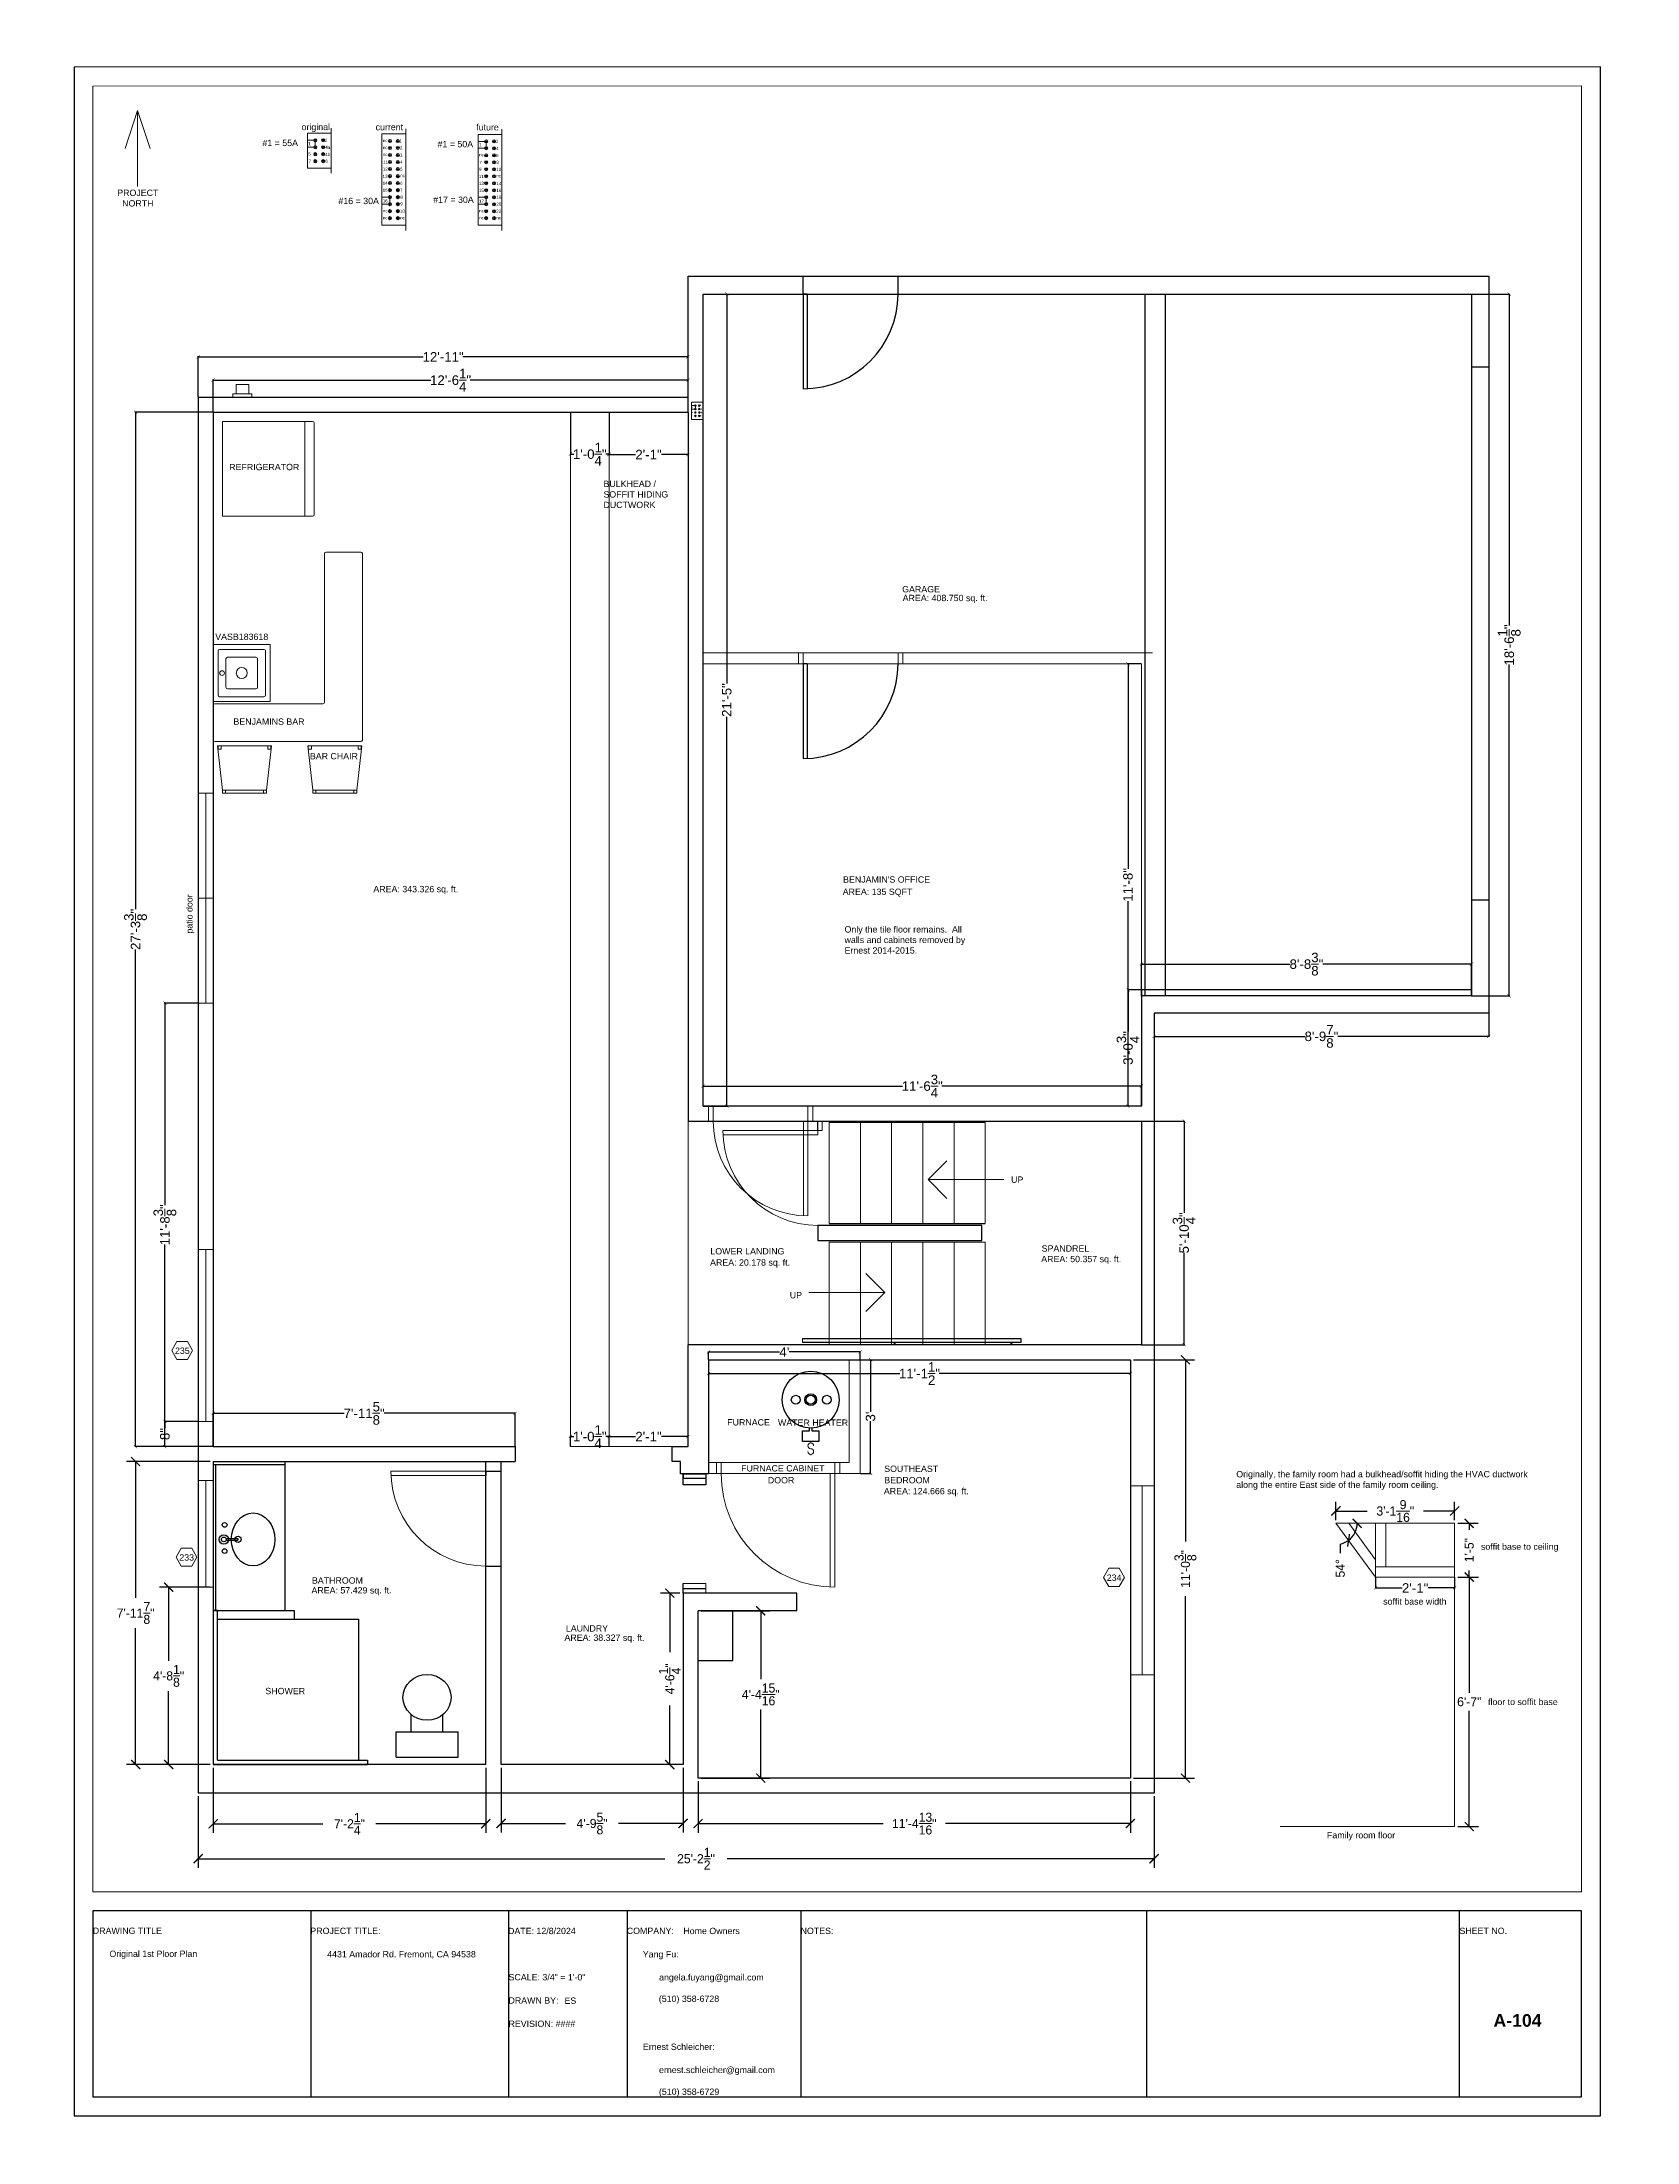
# Paper-space layout 'Layout1' of a CAD drawing. Header units: inches. Extents: x 1 to 9.4, y 0.8 to 11.9.
# The model-space entities are those that its viewports show. They can reach past a viewport. Long polylines and large blocks are cut down to what shows.
import ezdxf

# ---------------------------------------------------------------- set-up
doc = ezdxf.new("R2010")
doc.units = ezdxf.units.IN
doc.header["$MEASUREMENT"] = 0
doc.linetypes.add('ACAD_ISO02W100', pattern=[15, 12, -3])
doc.linetypes.add('DASHEDX2', pattern=[1.5, 1, -0.5])
doc.layers.get('0').update_dxf_attribs({"color": 1, "lineweight": 9})
for name, color, linetype, lineweight in [('00-page-edge', 7, 'Continuous', 9), ('A101-Dimensions', 7, 'Continuous', 9), ('A101-Floorplan-1st-floor', 7, 'Continuous', 9), ('A101-Text', 7, 'Continuous', 9), ('VIEWPORT', 5, 'Continuous', 9)]:
    doc.layers.add(name, color=color, linetype=linetype, lineweight=lineweight)
doc.layers.add('Title Block', color=7, linetype='Continuous')
doc.layers.add('Title Block Text', color=7, linetype='Continuous')
doc.layers.get('VIEWPORT').off()
doc.styles.add('Annotative', font='txt')
doc.styles.add('Large', font='Arial Bold.ttf', dxfattribs={"height": 0.375})
doc.styles.add('Small', font='Arial.ttf', dxfattribs={"height": 0.125})
doc.styles.get("Standard").update_dxf_attribs({"font": 'Arial.ttf', "height": 3})
doc.dimstyles.new('Annotative', dxfattribs={"dimtxt": 0.18, "dimasz": 0.18, "dimexe": 0.18, "dimexo": 0.0625, "dimgap": 0.09, "dimtad": 0, "dimtih": 1, "dimtoh": 1, "dimdec": 4, "dimzin": 0, "dimdsep": 46, "dimlunit": 4, "dimtxsty": 'Annotative', "dimblk": 'ARCHTICK', "dimblk1": 'ARCHTICK', "dimblk2": 'ARCHTICK', "dimcen": 0.09, "dimadec": 0, "dimazin": 0, "dimtfac": 1, "dimtdec": 4, "dimtofl": 0, "dimtmove": 0, "dimatfit": 3, "dimldrblk": 'ARCHTICK', "dimfxl": 1, "dimtolj": 1, "dimtzin": 0, "dimarcsym": 0})
doc.dimstyles.get("Standard").update_dxf_attribs({"dimtxt": 0.18, "dimasz": 1, "dimexe": 0.18, "dimexo": 0.0625, "dimgap": 0.09, "dimtad": 0, "dimtoh": 1, "dimdec": 3, "dimzin": 0, "dimdsep": 46, "dimlunit": 4, "dimtxsty": 'Standard', "dimblk": 'ARCHTICK', "dimblk1": 'ARCHTICK', "dimblk2": 'ARCHTICK', "dimcen": 0.09, "dimadec": 1, "dimazin": 0, "dimtfac": 1, "dimtdec": 3, "dimtofl": 0, "dimtmove": 0, "dimatfit": 3, "dimfxl": 1, "dimtolj": 1, "dimtzin": 0, "dimarcsym": 0})

# ---------------------------------------------------------------- blocks, each defined once
blk = doc.blocks.new('L1-bathroom-door')
at = {"layer": 'A101-Floorplan-1st-floor'}
for p, q in [((0, 0), (-30, 0)), ((0, -1.375), (-30, -1.375))]:
    blk.add_line(p, q, dxfattribs=at)
at = {"layer": 'A101-Floorplan-1st-floor', "lineweight": 30}
blk.add_line((0, 0), (0, -1.375), dxfattribs=at)
at = {"layer": 'A101-Floorplan-1st-floor'}
blk.add_arc((0, 0), 30, 180, 270, dxfattribs=at)
blk = doc.blocks.new('lower-landing-to-garage-door')
at = {"layer": 'A101-Floorplan-1st-floor'}
for p, q in [((30, 0), (28.62, 0)), ((30, 0), (30, -30)), ((28.62, 0), (28.62, -29.97))]:
    blk.add_line(p, q, dxfattribs=at)
blk.add_arc((30, 0), 30, 180, 270, dxfattribs=at)
blk = doc.blocks.new('garage-door-exit-to-trailer')
at = {"layer": 'A101-Floorplan-1st-floor', "lineweight": 30}
for p, q in [((0, 0), (0, -30)), ((1.25, 0), (0, 0)), ((1.25, 0), (1.25, -29.97))]:
    blk.add_line(p, q, dxfattribs=at)
blk.add_arc((0, 0), 30, 270, 0, dxfattribs=at)
blk = doc.blocks.new('spandrel-door')
at = {"layer": 'A101-Floorplan-1st-floor'}
for p, q in [((0, 0), (-30, 0)), ((0, -1.38), (0, 0)), ((0, -1.38), (-29.97, -1.38))]:
    blk.add_line(p, q, dxfattribs=at)
blk.add_arc((0, 0), 30, 180, 270, dxfattribs=at)
blk = doc.blocks.new('L1-toilet')
at = {"lineweight": 30}
for p, q in [((-14.81, 8), (-14.81, 13.4)), ((-4.81, 8), (-4.81, 13.4)), ((-19.63, 0), (-19.63, 8)), ((-19.63, 8), (0, 8)), ((0, 0), (0, 8)), ((-19.63, 0), (0, 0))]:
    blk.add_line(p, q, dxfattribs=at)
blk.add_ellipse((-9.81, 18.88), major_axis=(7.62, 0), ratio=0.95082, dxfattribs=at)
blk = doc.blocks.new('L1-bathroom-sink-faucets-bowl')
at = {"lineweight": 30}
for p, q in [((2.21, 0.25), (5.98, 0.25)), ((5.98, 0.25), (5.98, -0.25)), ((2.21, -0.25), (5.98, -0.25))]:
    blk.add_line(p, q, dxfattribs=at)
for centre, radius in [((1.5, 0), 1.5), ((1.5, 0), 0.75), ((1.75, 4.59), 0.75), ((6, 0), 1), ((1.75, -3.69), 0.75)]:
    blk.add_circle(centre, radius, dxfattribs=at)
blk.add_ellipse((10.75, 0), major_axis=(0, -8.38), ratio=0.820896, dxfattribs=at)
blk = doc.blocks.new('L1-granite-splash-and-counter')
at = {"layer": 'A101-Floorplan-1st-floor', "lineweight": 30}
for p, q in [((0, 0), (22.63, 0)), ((0, 0), (0, -0.88)), ((22.63, 0), (22.63, -47.13)), ((0, -0.88), (22.63, -0.88)), ((0, -0.88), (0, -47.13)), ((0.88, -47.13), (0.88, -0.88)), ((0, -47.13), (0.88, -47.13)), ((0.88, -47.13), (22.63, -47.13))]:
    blk.add_line(p, q, dxfattribs=at)
blk = doc.blocks.new('L1-shower-tiles-and-glass-walls')
at = {"layer": 'A101-Floorplan-1st-floor', "lineweight": 30}
for p, q in [((1.37, 48.75), (0, 48.75)), ((0, 48.75), (0, 48.75)), ((0, 48.75), (0, 0)), ((1.37, 1.37), (1.37, 48.75)), ((1.37, 48.75), (25.62, 48.75)), ((25.62, 48.75), (25.62, 46)), ((1.37, 46), (46.12, 46)), ((46.12, 1.37), (46.12, 46)), ((0, 0), (48.88, 0)), ((1.37, 1.37), (48.88, 1.37)), ((48.88, 1.37), (48.88, 0))]:
    blk.add_line(p, q, dxfattribs=at)
blk = doc.blocks.new('_ArchTick')
at = {"color": 0, "linetype": 'ByBlock', "lineweight": 30, "const_width": 0.15}
blk.add_lwpolyline([(-0.5, -0.5), (0.5, 0.5)], dxfattribs=at)
blk = doc.blocks.new('*D159')
at = {"layer": 'A101-Dimensions', "color": 0, "lineweight": -2, "transparency": 16777216}
for p, q in [((-423.16, 1034.37), (-447.87, 1034.37)), ((-447.69, 1034.37), (-447.69, 877.03)), ((-447.69, 706.97), (-447.69, 864.31)), ((-423.16, 706.97), (-447.87, 706.97))]:
    blk.add_line(p, q, dxfattribs=at)
for p, rotation in [((-447.69, 1034.37), 90), ((-447.69, 706.97), 270)]:
    blk.add_blockref('_ArchTick', p, dxfattribs=dict(at, rotation=rotation))
at = {"layer": 'A101-Dimensions', "color": 0, "lineweight": 5, "transparency": 16777216, "insert": (-447.69, 870.67), "char_height": 3, "attachment_point": 5, "rotation": 90}
blk.add_mtext('\\A1;27\'-3{\\H1x;\\S3/8;}"', dxfattribs=at)
blk = doc.blocks.new('*D162')
at = {"layer": 'A101-Dimensions', "color": 0, "lineweight": -2, "transparency": 16777216}
for p, q in [((-268.01, 1071.75), (-260.37, 1071.75)), ((-260.55, 1071.75), (-260.55, 948.51)), ((-260.55, 814.74), (-260.55, 937.98)), ((-268.01, 814.74), (-260.37, 814.74))]:
    blk.add_line(p, q, dxfattribs=at)
for p, rotation in [((-260.55, 1071.75), 90), ((-260.55, 814.74), 270)]:
    blk.add_blockref('_ArchTick', p, dxfattribs=dict(at, rotation=rotation))
at = {"layer": 'A101-Dimensions', "color": 0, "lineweight": 5, "transparency": 16777216, "insert": (-260.55, 943.25), "char_height": 3, "attachment_point": 5, "rotation": 90}
blk.add_mtext('\\A1;21\'-5"', dxfattribs=at)
blk = doc.blocks.new('*D517')
at = {"layer": 'A101-Dimensions', "color": 0, "lineweight": -2, "transparency": 16777216}
for p, q in [((-131.82, 734.46), (-112.53, 734.46)), ((-115.41, 734.46), (-115.41, 676.9)), ((-115.41, 602.06), (-115.41, 659.62)), ((-131.82, 602.06), (-112.53, 602.06))]:
    blk.add_line(p, q, dxfattribs=at)
at = {"layer": 'A101-Dimensions', "color": 0, "lineweight": -2, "transparency": 16777216, "xscale": 2.88, "yscale": 2.88, "zscale": 2.88}
for p, rotation in [((-115.41, 734.46), 90), ((-115.41, 602.06), 270)]:
    blk.add_blockref('_ArchTick', p, dxfattribs=dict(at, rotation=rotation))
at = {"layer": 'A101-Dimensions', "color": 0, "lineweight": 5, "transparency": 16777216, "insert": (-115.41, 668.26), "char_height": 2.88, "attachment_point": 5, "rotation": 90, "style": 'Annotative'}
blk.add_mtext('\\A1;11\'-0{\\H1x;\\S3/8;}"', dxfattribs=at)
blk = doc.blocks.new('*D516')
at = {"layer": 'A101-Dimensions', "color": 0, "lineweight": -2, "transparency": 16777216}
for p, q in [((-275.38, 660.59), (-281.48, 660.59)), ((-278.6, 660.59), (-278.6, 641.86)), ((-278.6, 606.34), (-278.6, 625.06)), ((-275.38, 606.34), (-281.48, 606.34))]:
    blk.add_line(p, q, dxfattribs=at)
at = {"layer": 'A101-Dimensions', "color": 0, "lineweight": -2, "transparency": 16777216, "xscale": 2.88, "yscale": 2.88, "zscale": 2.88}
for p, rotation in [((-278.6, 660.59), 90), ((-278.6, 606.34), 270)]:
    blk.add_blockref('_ArchTick', p, dxfattribs=dict(at, rotation=rotation))
at = {"layer": 'A101-Dimensions', "color": 0, "lineweight": 5, "transparency": 16777216, "insert": (-278.6, 633.46), "char_height": 2.88, "attachment_point": 5, "rotation": 90, "style": 'Annotative'}
blk.add_mtext('\\A1;4\'-6{\\H1x;\\S1/4;}"', dxfattribs=at)
blk = doc.blocks.new('*D169')
at = {"layer": 'A101-Dimensions', "color": 0, "lineweight": -2, "transparency": 16777216}
for p, q in [((-129.26, 809.99), (-115.64, 809.99)), ((-115.82, 809.99), (-115.82, 780.98)), ((-115.82, 739.21), (-115.82, 768.22)), ((-129.26, 739.21), (-115.64, 739.21))]:
    blk.add_line(p, q, dxfattribs=at)
for p, rotation in [((-115.82, 809.99), 90), ((-115.82, 739.21), 270)]:
    blk.add_blockref('_ArchTick', p, dxfattribs=dict(at, rotation=rotation))
at = {"layer": 'A101-Dimensions', "color": 0, "lineweight": 5, "transparency": 16777216, "insert": (-115.82, 774.6), "char_height": 3, "attachment_point": 5, "rotation": 90}
blk.add_mtext('\\A1;5\'-10{\\H1x;\\S3/4;}"', dxfattribs=at)
blk = doc.blocks.new('L1-south-stairway-5-steps')
at = {"layer": 'A101-Floorplan-1st-floor', "lineweight": 5}
for p, q in [((-49.375, 0), (0, 0)), ((-49.375, 0), (-49.375, -32.40625)), ((-39.5, 0), (-39.5, -32.40625)), ((-29.625, 0), (-29.625, -32.40625)), ((-19.75, 0), (-19.75, -32.40625)), ((-9.875, 0), (-9.875, -32.40625)), ((0, 0), (0, -32.40625))]:
    blk.add_line(p, q, dxfattribs=at)
blk = doc.blocks.new('L1-south-stairway-handrail')
at = {"layer": 'A101-Floorplan-1st-floor', "lineweight": -3}
for p, q in [((-57.8, 1.25), (11.23, 1.25)), ((11.23, 0), (-57.8, 0)), ((-28.71, -0.75), (-28.71, 0)), ((-28.46, -0.75), (-28.46, 0)), ((8.09, 0), (8.09, -0.75)), ((8.34, 0), (8.34, -0.75)), ((11.23, 1.25), (11.23, 0))]:
    blk.add_line(p, q, dxfattribs=at)
at = {"layer": 'A101-Floorplan-1st-floor', "lineweight": 5}
blk.add_line((-57.8, 1.25), (-57.8, 0), dxfattribs=at)
blk = doc.blocks.new('L1-arrow')
at = {"lineweight": 5}
for p, q in [((188.32, -365.98), (182.32, -359.98)), ((182.32, -365.98), (164.32, -365.98)), ((182.32, -365.98), (188.32, -365.98)), ((188.32, -365.98), (182.32, -371.98))]:
    blk.add_line(p, q, dxfattribs=at)
blk = doc.blocks.new('*D183')
at = {"layer": 'A101-Dimensions', "color": 0, "lineweight": -2, "transparency": 16777216}
for p, q in [((-129.38, 851.5), (-133.75, 851.5)), ((-133.57, 851.5), (-133.57, 838.34)), ((-133.57, 814.74), (-133.57, 827.91)), ((-129.38, 814.74), (-133.75, 814.74))]:
    blk.add_line(p, q, dxfattribs=at)
for p, rotation in [((-133.57, 851.5), 90), ((-133.57, 814.74), 270)]:
    blk.add_blockref('_ArchTick', p, dxfattribs=dict(at, rotation=rotation))
at = {"layer": 'A101-Dimensions', "color": 0, "lineweight": 5, "transparency": 16777216, "insert": (-133.57, 833.12), "char_height": 3, "attachment_point": 5, "rotation": 90}
blk.add_mtext('\\A1;3\'-0{\\H1x;\\S3/4;}"', dxfattribs=at)
blk = doc.blocks.new('*D184')
at = {"layer": 'A101-Dimensions', "color": 0, "lineweight": -2, "transparency": 16777216}
for p, q in [((-24.82, 1071.75), (-12.76, 1071.75)), ((-12.94, 1071.75), (-12.94, 966.86)), ((-12.94, 849.59), (-12.94, 954.48)), ((-24.82, 849.59), (-12.76, 849.59))]:
    blk.add_line(p, q, dxfattribs=at)
for p, rotation in [((-12.94, 1071.75), 90), ((-12.94, 849.59), 270)]:
    blk.add_blockref('_ArchTick', p, dxfattribs=dict(at, rotation=rotation))
at = {"layer": 'A101-Dimensions', "color": 0, "lineweight": 5, "transparency": 16777216, "insert": (-12.94, 960.67), "char_height": 3, "attachment_point": 5, "rotation": 90}
blk.add_mtext('\\A1;18\'-6{\\H1x;\\S1/8;}"', dxfattribs=at)
blk = doc.blocks.new('north-arrow')
at = {"layer": '00-page-edge', "lineweight": 5}
for points in [[(-3.99, -12), (0, 0), (4, -12)], [(0, 0), (0, -12), (0, -24)]]:
    blk.add_lwpolyline(points, dxfattribs=at)
blk = doc.blocks.new('*D463')
at = {"layer": 'A101-Dimensions', "color": 0, "lineweight": -2, "transparency": 16777216}
for p, q in [((-55.2, 665.63), (-55.2, 662.04)), ((-30.2, 665.63), (-30.2, 662.04)), ((-55.2, 662.22), (-46.8, 662.22)), ((-30.2, 662.22), (-38.59, 662.22))]:
    blk.add_line(p, q, dxfattribs=at)
at = {"layer": 'A101-Dimensions', "color": 0, "lineweight": -2, "transparency": 16777216, "rotation": 180}
blk.add_blockref('_ArchTick', (-55.2, 662.22), dxfattribs=at)
at = {"layer": 'A101-Dimensions', "color": 0, "lineweight": -2, "transparency": 16777216}
blk.add_blockref('_ArchTick', (-30.2, 662.22), dxfattribs=at)
at = {"layer": 'A101-Dimensions', "color": 0, "lineweight": 5, "transparency": 16777216, "insert": (-42.7, 662.22), "char_height": 3, "attachment_point": 5}
blk.add_mtext('\\A1;2\'-1"', dxfattribs=at)
blk = doc.blocks.new('*D520')
at = {"layer": 'A101-Dimensions', "color": 0, "lineweight": -2, "transparency": 16777216}
for p, q in [((-67.76, 683.7), (-67.76, 689.46)), ((-67.76, 686.58), (-57.86, 686.58)), ((-30.2, 686.58), (-40.1, 686.58)), ((-30.2, 683.7), (-30.2, 689.46))]:
    blk.add_line(p, q, dxfattribs=at)
at = {"layer": 'A101-Dimensions', "color": 0, "lineweight": -2, "transparency": 16777216, "xscale": 2.88, "yscale": 2.88, "zscale": 2.88, "rotation": 180}
blk.add_blockref('_ArchTick', (-67.76, 686.58), dxfattribs=at)
at = {"layer": 'A101-Dimensions', "color": 0, "lineweight": -2, "transparency": 16777216, "xscale": 2.88, "yscale": 2.88, "zscale": 2.88}
blk.add_blockref('_ArchTick', (-30.2, 686.58), dxfattribs=at)
at = {"layer": 'A101-Dimensions', "color": 0, "lineweight": 5, "transparency": 16777216, "insert": (-48.98, 686.58), "char_height": 2.88, "attachment_point": 5, "style": 'Annotative'}
blk.add_mtext('\\A1;3\'-1{\\H1x;\\S9/16;}"', dxfattribs=at)
blk = doc.blocks.new('*D518')
at = {"layer": 'A101-Floorplan-1st-floor', "color": 0, "lineweight": -2, "transparency": 16777216}
for p, q in [((-29.2, 665.69), (-22.69, 665.69)), ((-25.57, 665.69), (-25.57, 629.07)), ((-25.57, 586.7), (-25.57, 623.31)), ((-29.2, 586.7), (-22.69, 586.7))]:
    blk.add_line(p, q, dxfattribs=at)
at = {"layer": 'A101-Floorplan-1st-floor', "color": 0, "lineweight": -2, "transparency": 16777216, "xscale": 2.88, "yscale": 2.88, "zscale": 2.88}
for p, rotation in [((-25.57, 665.69), 90), ((-25.57, 586.7), 270)]:
    blk.add_blockref('_ArchTick', p, dxfattribs=dict(at, rotation=rotation))
at = {"layer": 'A101-Floorplan-1st-floor', "color": 0, "lineweight": 5, "transparency": 16777216, "insert": (-25.57, 626.19), "char_height": 2.88, "attachment_point": 5, "style": 'Annotative'}
blk.add_mtext('\\A1;6\'-7"', dxfattribs=at)
blk = doc.blocks.new('*D521')
at = {"layer": 'A101-Floorplan-1st-floor', "color": 0, "lineweight": -2, "transparency": 16777216}
for p, q in [((-29.2, 682.7), (-22.71, 682.7)), ((-25.59, 682.7), (-25.59, 680.67)), ((-29.2, 665.69), (-22.71, 665.69)), ((-25.59, 665.69), (-25.59, 667.71))]:
    blk.add_line(p, q, dxfattribs=at)
at = {"layer": 'A101-Floorplan-1st-floor', "color": 0, "lineweight": -2, "transparency": 16777216, "xscale": 2.88, "yscale": 2.88, "zscale": 2.88}
for p, rotation in [((-25.59, 682.7), 90), ((-25.59, 665.69), 270)]:
    blk.add_blockref('_ArchTick', p, dxfattribs=dict(at, rotation=rotation))
at = {"layer": 'A101-Floorplan-1st-floor', "color": 0, "lineweight": 5, "transparency": 16777216, "insert": (-25.59, 674.19), "char_height": 2.88, "attachment_point": 5, "rotation": 90, "style": 'Annotative'}
blk.add_mtext('\\A1;1\'-5"', dxfattribs=at)
blk = doc.blocks.new('*D519')
at = {"layer": 'A101-Dimensions', "color": 0, "lineweight": -2, "transparency": 16777216}
blk.add_line((-66.39, 676.12), (-66.39, 673.24), dxfattribs=at)
for start, end in [(306.44437, 360), (281.70701, 306.44437)]:
    blk.add_arc((-67.76, 682.7), 6.72, start, end, dxfattribs=at)
at = {"layer": 'A101-Dimensions', "color": 0, "lineweight": -2, "transparency": 16777216, "xscale": 2.88, "yscale": 2.88, "zscale": 2.88}
for p, rotation in [((-63.77, 677.29), 216.4443669097483), ((-61.04, 682.7), 89.9999999999999)]:
    blk.add_blockref('_ArchTick', p, dxfattribs=dict(at, rotation=rotation))
at = {"layer": 'A101-Dimensions', "color": 0, "lineweight": 5, "transparency": 16777216, "insert": (-66.39, 668.44), "char_height": 2.88, "attachment_point": 5, "rotation": 90, "style": 'Annotative'}
blk.add_mtext('\\A1;54°', dxfattribs=at)
blk = doc.blocks.new('*D472')
at = {"layer": 'A101-Dimensions', "color": 0, "lineweight": -2, "transparency": 16777216}
for p, q in [((-218.26, 734.46), (-214.88, 734.46)), ((-215.06, 734.46), (-215.06, 717.93)), ((-215.06, 698.46), (-215.06, 714.99)), ((-218.26, 698.46), (-214.88, 698.46))]:
    blk.add_line(p, q, dxfattribs=at)
for p, rotation in [((-215.06, 734.46), 90), ((-215.06, 698.46), 270)]:
    blk.add_blockref('_ArchTick', p, dxfattribs=dict(at, rotation=rotation))
at = {"layer": 'A101-Dimensions', "color": 0, "lineweight": 5, "transparency": 16777216, "insert": (-215.06, 716.46), "char_height": 3, "attachment_point": 5, "rotation": 90}
blk.add_mtext("\\A1;3'", dxfattribs=at)
blk = doc.blocks.new('old-furnace-cabinet-door')
at = {"lineweight": 5}
for p, q in [((-1.5, 35.97), (-1.5, 0)), ((0, 36), (0, 0)), ((0, 0), (-36, 0)), ((-1.5, 0), (0, 0))]:
    blk.add_line(p, q, dxfattribs=at)
blk.add_arc((0, 0), 36, 90, 180, dxfattribs=at)
blk = doc.blocks.new('sub-panel-30a+50a')
at = {"layer": 'A101-Floorplan-1st-floor', "lineweight": 5}
for p, q in [((-3.75, -14.38), (-3.75, 0)), ((-3.75, 0), (0, 0)), ((0, -15.19), (0, 0.81)), ((-2.5, -1.11), (-3.75, -1.11)), ((-3.75, -2.21), (-2.5, -2.21)), ((-2.75, -1.11), (-2.25, -1.11)), ((-2.75, -2.21), (-2.25, -2.21)), ((-2.75, -3.32), (-2.25, -3.32)), ((-2.5, -1.36), (-2.5, -0.86)), ((-2.5, -2.21), (-2.5, -1.11)), ((-2.5, -2.46), (-2.5, -1.96)), ((-2.5, -3.57), (-2.5, -3.07)), ((-1.5, -1.11), (-1, -1.11)), ((-1.5, -2.21), (-1, -2.21)), ((-1.5, -3.32), (-1, -3.32)), ((-1.25, -1.36), (-1.25, -0.86)), ((-1.25, -2.46), (-1.25, -1.96)), ((-1.25, -3.57), (-1.25, -3.07)), ((-2.75, -4.42), (-2.25, -4.42)), ((-2.75, -5.53), (-2.25, -5.53)), ((-2.75, -6.64), (-2.25, -6.64)), ((-2.5, -4.67), (-2.5, -4.17)), ((-2.5, -5.78), (-2.5, -5.28)), ((-2.5, -6.89), (-2.5, -6.39)), ((-1.5, -4.42), (-1, -4.42)), ((-1.5, -5.53), (-1, -5.53)), ((-1.5, -6.64), (-1, -6.64)), ((-1.25, -4.67), (-1.25, -4.17)), ((-1.25, -5.78), (-1.25, -5.28)), ((-1.25, -6.89), (-1.25, -6.39)), ((-2.5, -9.96), (-3.75, -9.96)), ((-3.75, -9.96), (-3.75, -11.06)), ((-2.75, -7.74), (-2.25, -7.74)), ((-2.75, -8.85), (-2.25, -8.85)), ((-2.75, -9.96), (-2.25, -9.96)), ((-2.5, -7.99), (-2.5, -7.49)), ((-2.5, -9.1), (-2.5, -8.6)), ((-2.5, -10.21), (-2.5, -9.71)), ((-2.5, -11.06), (-2.5, -9.96)), ((-1.5, -7.74), (-1, -7.74)), ((-1.5, -8.85), (-1, -8.85)), ((-1.5, -9.96), (-1, -9.96)), ((-1.25, -7.99), (-1.25, -7.49)), ((-1.25, -9.1), (-1.25, -8.6)), ((-1.25, -10.21), (-1.25, -9.71)), ((-3.75, -11.06), (-2.5, -11.06)), ((-2.75, -11.06), (-2.25, -11.06)), ((-2.75, -12.17), (-2.25, -12.17)), ((-2.75, -13.27), (-2.25, -13.27)), ((-2.5, -11.31), (-2.5, -10.81)), ((-2.5, -12.42), (-2.5, -11.92)), ((-2.5, -13.52), (-2.5, -13.02)), ((-1.5, -11.06), (-1, -11.06)), ((-1.5, -12.17), (-1, -12.17)), ((-1.5, -13.27), (-1, -13.27)), ((-1.25, -11.31), (-1.25, -10.81)), ((-1.25, -12.42), (-1.25, -11.92)), ((-1.25, -13.52), (-1.25, -13.02)), ((-3.75, -14.38), (0, -14.38))]:
    blk.add_line(p, q, dxfattribs=at)
for centre in [(-2.5, -1.11), (-2.5, -2.21), (-2.5, -3.32), (-1.25, -1.11), (-1.25, -2.21), (-1.25, -3.32), (-2.5, -4.42), (-2.5, -5.53), (-2.5, -6.64), (-1.25, -4.42), (-1.25, -5.53), (-1.25, -6.64), (-2.5, -7.74), (-2.5, -8.85), (-2.5, -9.96), (-1.25, -7.74), (-1.25, -8.85), (-1.25, -9.96), (-2.5, -11.06), (-2.5, -12.17), (-2.5, -13.27), (-1.25, -11.06), (-1.25, -12.17), (-1.25, -13.27)]:
    blk.add_circle(centre, 0.25, dxfattribs=at)
at = {"layer": 'A101-Floorplan-1st-floor', "lineweight": 5, "style": 'Small'}
for s, p in [('nc', (-3.61, -3.49)), ('1', (-3.6, -1.88)), ('2', (-0.98, -1.36)), ('4', (-0.92, -2.47)), ('6', (-0.92, -3.59)), ('9', (-3.63, -5.79)), ('11', (-3.65, -6.92)), ('7', (-3.57, -4.7)), ('8', (-0.9, -4.67)), ('10', (-0.91, -5.79)), ('nc', (-0.88, -6.81)), ('13', (-3.64, -8)), ('15', (-3.64, -9.11)), ('14', (-0.9, -8.02)), ('16', (-0.89, -9.11)), ('18', (-0.87, -10.2)), ('nc', (-3.62, -13.46)), ('17', (-3.63, -10.82)), ('nc', (-3.61, -12.36)), ('22', (-0.92, -12.42)), ('nc', (-0.89, -13.46)), ('20', (-0.88, -11.28))]:
    blk.add_text(s, height=0.5, dxfattribs=at).set_placement(p)
blk = doc.blocks.new('sub-panel-30a')
at = {"layer": 'A101-Floorplan-1st-floor', "lineweight": 5}
for p, q in [((-3.75, -14.38), (-3.75, 0)), ((-3.75, 0), (0, 0)), ((0, -15.19), (0, 0.81)), ((-2.75, -1.11), (-2.25, -1.11)), ((-2.75, -2.21), (-2.25, -2.21)), ((-2.5, -1.36), (-2.5, -0.86)), ((-2.5, -2.46), (-2.5, -1.96)), ((-2.5, -3.57), (-2.5, -3.07)), ((-1.5, -1.11), (-1, -1.11)), ((-1.5, -2.21), (-1, -2.21)), ((-1.25, -1.36), (-1.25, -0.86)), ((-1.25, -2.46), (-1.25, -1.96)), ((-1.25, -3.57), (-1.25, -3.07)), ((-2.75, -3.32), (-2.25, -3.32)), ((-2.75, -4.42), (-2.25, -4.42)), ((-2.75, -5.53), (-2.25, -5.53)), ((-2.5, -4.67), (-2.5, -4.17)), ((-2.5, -5.78), (-2.5, -5.28)), ((-2.5, -6.89), (-2.5, -6.39)), ((-1.5, -3.32), (-1, -3.32)), ((-1.5, -4.42), (-1, -4.42)), ((-1.5, -5.53), (-1, -5.53)), ((-1.25, -4.67), (-1.25, -4.17)), ((-1.25, -5.78), (-1.25, -5.28)), ((-1.25, -6.89), (-1.25, -6.39)), ((-2.75, -6.64), (-2.25, -6.64)), ((-2.75, -7.74), (-2.25, -7.74)), ((-2.75, -8.85), (-2.25, -8.85)), ((-2.5, -7.99), (-2.5, -7.49)), ((-2.5, -9.1), (-2.5, -8.6)), ((-2.5, -10.21), (-2.5, -9.71)), ((-1.5, -6.64), (-1, -6.64)), ((-1.5, -7.74), (-1, -7.74)), ((-1.5, -8.85), (-1, -8.85)), ((-1.25, -7.99), (-1.25, -7.49)), ((-1.25, -9.1), (-1.25, -8.6)), ((-1.25, -10.21), (-1.25, -9.71)), ((-2.5, -9.96), (-3.75, -9.96)), ((-3.75, -9.96), (-3.75, -11.06)), ((-3.75, -11.06), (-2.5, -11.06)), ((-2.75, -9.96), (-2.25, -9.96)), ((-2.75, -11.06), (-2.25, -11.06)), ((-2.75, -12.17), (-2.25, -12.17)), ((-2.5, -11.06), (-2.5, -9.96)), ((-2.5, -11.31), (-2.5, -10.81)), ((-2.5, -12.42), (-2.5, -11.92)), ((-2.5, -13.52), (-2.5, -13.02)), ((-1.5, -9.96), (-1, -9.96)), ((-1.5, -11.06), (-1, -11.06)), ((-1.5, -12.17), (-1, -12.17)), ((-1.25, -11.31), (-1.25, -10.81)), ((-1.25, -12.42), (-1.25, -11.92)), ((-1.25, -13.52), (-1.25, -13.02)), ((-3.75, -14.38), (0, -14.38)), ((-2.75, -13.27), (-2.25, -13.27)), ((-1.5, -13.27), (-1, -13.27))]:
    blk.add_line(p, q, dxfattribs=at)
for centre in [(-2.5, -1.11), (-2.5, -2.21), (-2.5, -3.32), (-1.25, -1.11), (-1.25, -2.21), (-1.25, -3.32), (-2.5, -4.42), (-2.5, -5.53), (-2.5, -6.64), (-1.25, -4.42), (-1.25, -5.53), (-1.25, -6.64), (-2.5, -7.74), (-2.5, -8.85), (-2.5, -9.96), (-1.25, -7.74), (-1.25, -8.85), (-1.25, -9.96), (-2.5, -11.06), (-2.5, -12.17), (-2.5, -13.27), (-1.25, -11.06), (-1.25, -12.17), (-1.25, -13.27)]:
    blk.add_circle(centre, 0.25, dxfattribs=at)
at = {"layer": 'A101-Floorplan-1st-floor', "lineweight": 5, "style": 'Small'}
for s, p in [('nc', (-3.62, -1.28)), ('nc', (-3.62, -2.39)), ('nc', (-3.61, -3.49)), ('1', (-0.98, -1.36)), ('3', (-0.92, -3.59)), ('2', (-0.92, -2.47)), ('13', (-3.65, -6.92)), ('12', (-3.63, -5.79)), ('11', (-3.57, -4.7)), ('4', (-0.9, -4.67)), ('5', (-0.91, -5.79)), ('nc', (-0.88, -6.81)), ('14', (-3.64, -8)), ('15', (-3.64, -9.11)), ('6', (-0.9, -8.02)), ('7', (-0.89, -9.11)), ('8', (-0.87, -10.2)), ('nc', (-3.62, -13.46)), ('16', (-3.63, -10.82)), ('nc', (-3.61, -12.36)), ('10', (-0.92, -12.42)), ('9', (-0.88, -11.28)), ('nc', (-0.89, -13.46))]:
    blk.add_text(s, height=0.5, dxfattribs=at).set_placement(p)
blk = doc.blocks.new('*D475')
at = {"layer": 'A101-Dimensions', "color": 0, "lineweight": -2, "transparency": 16777216}
for p, q in [((-266.32, 734.52), (-266.32, 737.09)), ((-266.32, 736.91), (-243.85, 736.91)), ((-218.32, 736.91), (-240.79, 736.91)), ((-218.32, 734.52), (-218.32, 737.09))]:
    blk.add_line(p, q, dxfattribs=at)
at = {"layer": 'A101-Dimensions', "color": 0, "lineweight": -2, "transparency": 16777216, "rotation": 180}
blk.add_blockref('_ArchTick', (-266.32, 736.91), dxfattribs=at)
at = {"layer": 'A101-Dimensions', "color": 0, "lineweight": -2, "transparency": 16777216}
blk.add_blockref('_ArchTick', (-218.32, 736.91), dxfattribs=at)
at = {"layer": 'A101-Dimensions', "color": 0, "lineweight": 5, "transparency": 16777216, "insert": (-242.32, 736.91), "char_height": 3, "attachment_point": 5}
blk.add_mtext("\\A1;4'", dxfattribs=at)
blk = doc.blocks.new('*D476')
at = {"layer": 'A101-Dimensions', "color": 0, "lineweight": -2, "transparency": 16777216}
for p, q in [((-266.32, 734.4), (-266.32, 729.92)), ((-132.82, 734.4), (-132.82, 729.92)), ((-266.32, 730.1), (-205.76, 730.1)), ((-132.82, 730.1), (-193.37, 730.1))]:
    blk.add_line(p, q, dxfattribs=at)
at = {"layer": 'A101-Dimensions', "color": 0, "lineweight": -2, "transparency": 16777216, "rotation": 180}
blk.add_blockref('_ArchTick', (-266.32, 730.1), dxfattribs=at)
at = {"layer": 'A101-Dimensions', "color": 0, "lineweight": -2, "transparency": 16777216}
blk.add_blockref('_ArchTick', (-132.82, 730.1), dxfattribs=at)
at = {"layer": 'A101-Dimensions', "color": 0, "lineweight": 5, "transparency": 16777216, "insert": (-199.57, 730.1), "char_height": 3, "attachment_point": 5}
blk.add_mtext('\\A1;11\'-1{\\H1x;\\S1/2;}"', dxfattribs=at)
blk = doc.blocks.new('*D510')
at = {"layer": 'A101-Dimensions', "color": 0, "lineweight": -2, "transparency": 16777216}
for p, q in [((-269.63, 601.06), (-269.63, 584.77)), ((-132.82, 601.06), (-132.82, 584.77)), ((-269.63, 587.65), (-211.06, 587.65)), ((-132.82, 587.65), (-191.38, 587.65))]:
    blk.add_line(p, q, dxfattribs=at)
at = {"layer": 'A101-Dimensions', "color": 0, "lineweight": -2, "transparency": 16777216, "xscale": 2.88, "yscale": 2.88, "zscale": 2.88, "rotation": 180}
blk.add_blockref('_ArchTick', (-269.63, 587.65), dxfattribs=at)
at = {"layer": 'A101-Dimensions', "color": 0, "lineweight": -2, "transparency": 16777216, "xscale": 2.88, "yscale": 2.88, "zscale": 2.88}
blk.add_blockref('_ArchTick', (-132.82, 587.65), dxfattribs=at)
at = {"layer": 'A101-Dimensions', "color": 0, "lineweight": 5, "transparency": 16777216, "insert": (-201.22, 587.65), "char_height": 2.88, "attachment_point": 5, "style": 'Annotative'}
blk.add_mtext('\\A1;11\'-4{\\H1x;\\S13/16;}"', dxfattribs=at)
blk = doc.blocks.new('*D515')
at = {"layer": 'A101-Dimensions', "color": 0, "lineweight": -2, "transparency": 16777216}
for p, q in [((-268.63, 655), (-246.93, 655)), ((-249.81, 655), (-249.81, 633.33)), ((-249.81, 602.06), (-249.81, 623.73)), ((-268.63, 602.06), (-246.93, 602.06))]:
    blk.add_line(p, q, dxfattribs=at)
at = {"layer": 'A101-Dimensions', "color": 0, "lineweight": -2, "transparency": 16777216, "xscale": 2.88, "yscale": 2.88, "zscale": 2.88}
for p, rotation in [((-249.81, 655), 90), ((-249.81, 602.06), 270)]:
    blk.add_blockref('_ArchTick', p, dxfattribs=dict(at, rotation=rotation))
at = {"layer": 'A101-Dimensions', "color": 0, "lineweight": 5, "transparency": 16777216, "insert": (-249.81, 628.53), "char_height": 2.88, "attachment_point": 5, "style": 'Annotative'}
blk.add_mtext('\\A1;4\'-4{\\H1x;\\S15/16;}"', dxfattribs=at)
blk = doc.blocks.new('*D511')
at = {"layer": 'A101-Dimensions', "color": 0, "lineweight": -2, "transparency": 16777216}
for p, q in [((-331.97, 605.34), (-331.97, 584.81)), ((-274.38, 605.34), (-274.38, 584.81)), ((-331.97, 587.69), (-311.58, 587.69)), ((-274.38, 587.69), (-294.78, 587.69))]:
    blk.add_line(p, q, dxfattribs=at)
at = {"layer": 'A101-Dimensions', "color": 0, "lineweight": -2, "transparency": 16777216, "xscale": 2.88, "yscale": 2.88, "zscale": 2.88, "rotation": 180}
blk.add_blockref('_ArchTick', (-331.97, 587.69), dxfattribs=at)
at = {"layer": 'A101-Dimensions', "color": 0, "lineweight": -2, "transparency": 16777216, "xscale": 2.88, "yscale": 2.88, "zscale": 2.88}
blk.add_blockref('_ArchTick', (-274.38, 587.69), dxfattribs=at)
at = {"layer": 'A101-Dimensions', "color": 0, "lineweight": 5, "transparency": 16777216, "insert": (-303.18, 587.69), "char_height": 2.88, "attachment_point": 5, "style": 'Annotative'}
blk.add_mtext('\\A1;4\'-9{\\H1x;\\S5/8;}"', dxfattribs=at)
blk = doc.blocks.new('*D480')
at = {"layer": 'A101-Dimensions', "color": 0, "lineweight": -2, "transparency": 16777216}
for p, q in [((-297.82, 707.03), (-297.82, 710.32)), ((-297.82, 710.14), (-289.42, 710.14)), ((-272.82, 710.14), (-281.22, 710.14)), ((-272.82, 707.03), (-272.82, 710.32))]:
    blk.add_line(p, q, dxfattribs=at)
at = {"layer": 'A101-Dimensions', "color": 0, "lineweight": -2, "transparency": 16777216, "rotation": 180}
blk.add_blockref('_ArchTick', (-297.82, 710.14), dxfattribs=at)
at = {"layer": 'A101-Dimensions', "color": 0, "lineweight": -2, "transparency": 16777216}
blk.add_blockref('_ArchTick', (-272.82, 710.14), dxfattribs=at)
at = {"layer": 'A101-Dimensions', "color": 0, "lineweight": 5, "transparency": 16777216, "insert": (-285.32, 710.14), "char_height": 3, "attachment_point": 5}
blk.add_mtext('\\A1;2\'-1"', dxfattribs=at)
blk = doc.blocks.new('*D481')
at = {"layer": 'A101-Dimensions', "color": 0, "lineweight": -2, "transparency": 16777216}
for p, q in [((-310.04, 707.03), (-310.04, 710.32)), ((-310.04, 710.14), (-309, 710.14)), ((-297.82, 710.14), (-298.86, 710.14)), ((-297.82, 707.03), (-297.82, 710.32))]:
    blk.add_line(p, q, dxfattribs=at)
at = {"layer": 'A101-Dimensions', "color": 0, "lineweight": -2, "transparency": 16777216, "rotation": 180}
blk.add_blockref('_ArchTick', (-310.04, 710.14), dxfattribs=at)
at = {"layer": 'A101-Dimensions', "color": 0, "lineweight": -2, "transparency": 16777216}
blk.add_blockref('_ArchTick', (-297.82, 710.14), dxfattribs=at)
at = {"layer": 'A101-Dimensions', "color": 0, "lineweight": 5, "transparency": 16777216, "insert": (-303.93, 710.14), "char_height": 3, "attachment_point": 5}
blk.add_mtext('\\A1;1\'-0{\\H1x;\\S1/4;}"', dxfattribs=at)
blk = doc.blocks.new('*D484')
at = {"layer": 'A101-Dimensions', "color": 0, "lineweight": -2, "transparency": 16777216}
for p, q in [((-423.1, 1034.44), (-423.1, 1044.68)), ((-423.1, 1044.5), (-354.2, 1044.5)), ((-272.82, 1044.5), (-341.72, 1044.5)), ((-272.82, 1034.44), (-272.82, 1044.68))]:
    blk.add_line(p, q, dxfattribs=at)
at = {"layer": 'A101-Dimensions', "color": 0, "lineweight": -2, "transparency": 16777216, "rotation": 180}
blk.add_blockref('_ArchTick', (-423.1, 1044.5), dxfattribs=at)
at = {"layer": 'A101-Dimensions', "color": 0, "lineweight": -2, "transparency": 16777216}
blk.add_blockref('_ArchTick', (-272.82, 1044.5), dxfattribs=at)
at = {"layer": 'A101-Dimensions', "color": 0, "lineweight": 5, "transparency": 16777216, "insert": (-347.96, 1044.5), "char_height": 3, "attachment_point": 5}
blk.add_mtext('\\A1;12\'-6{\\H1x;\\S1/4;}"', dxfattribs=at)
blk = doc.blocks.new('*D485')
at = {"layer": 'A101-Dimensions', "color": 0, "lineweight": -2, "transparency": 16777216}
for p, q in [((-427.85, 1039.19), (-427.85, 1052.04)), ((-427.85, 1051.86), (-356.6, 1051.86)), ((-272.82, 1051.86), (-344.07, 1051.86)), ((-272.82, 1039.19), (-272.82, 1052.04))]:
    blk.add_line(p, q, dxfattribs=at)
at = {"layer": 'A101-Dimensions', "color": 0, "lineweight": -2, "transparency": 16777216, "rotation": 180}
blk.add_blockref('_ArchTick', (-427.85, 1051.86), dxfattribs=at)
at = {"layer": 'A101-Dimensions', "color": 0, "lineweight": -2, "transparency": 16777216}
blk.add_blockref('_ArchTick', (-272.82, 1051.86), dxfattribs=at)
at = {"layer": 'A101-Dimensions', "color": 0, "lineweight": 5, "transparency": 16777216, "insert": (-350.33, 1051.86), "char_height": 3, "attachment_point": 5}
blk.add_mtext('\\A1;12\'-11"', dxfattribs=at)
blk = doc.blocks.new('*D488')
at = {"layer": 'A101-Dimensions', "color": 0, "lineweight": -2, "transparency": 16777216}
for p, q in [((-310.04, 1034.31), (-310.04, 1020.9)), ((-297.82, 1034.31), (-297.82, 1020.9)), ((-310.04, 1021.08), (-309, 1021.08)), ((-297.82, 1021.08), (-298.86, 1021.08))]:
    blk.add_line(p, q, dxfattribs=at)
at = {"layer": 'A101-Dimensions', "color": 0, "lineweight": -2, "transparency": 16777216, "rotation": 180}
blk.add_blockref('_ArchTick', (-310.04, 1021.08), dxfattribs=at)
at = {"layer": 'A101-Dimensions', "color": 0, "lineweight": -2, "transparency": 16777216}
blk.add_blockref('_ArchTick', (-297.82, 1021.08), dxfattribs=at)
at = {"layer": 'A101-Dimensions', "color": 0, "lineweight": 5, "transparency": 16777216, "insert": (-303.93, 1021.08), "char_height": 3, "attachment_point": 5}
blk.add_mtext('\\A1;1\'-0{\\H1x;\\S1/4;}"', dxfattribs=at)
blk = doc.blocks.new('*D489')
at = {"layer": 'A101-Dimensions', "color": 0, "lineweight": -2, "transparency": 16777216}
for p, q in [((-297.82, 1034.31), (-297.82, 1020.76)), ((-272.82, 1034.31), (-272.82, 1020.76)), ((-297.82, 1020.94), (-289.42, 1020.94)), ((-272.82, 1020.94), (-281.22, 1020.94))]:
    blk.add_line(p, q, dxfattribs=at)
at = {"layer": 'A101-Dimensions', "color": 0, "lineweight": -2, "transparency": 16777216, "rotation": 180}
blk.add_blockref('_ArchTick', (-297.82, 1020.94), dxfattribs=at)
at = {"layer": 'A101-Dimensions', "color": 0, "lineweight": -2, "transparency": 16777216}
blk.add_blockref('_ArchTick', (-272.82, 1020.94), dxfattribs=at)
at = {"layer": 'A101-Dimensions', "color": 0, "lineweight": 5, "transparency": 16777216, "insert": (-285.32, 1020.94), "char_height": 3, "attachment_point": 5}
blk.add_mtext('\\A1;2\'-1"', dxfattribs=at)
blk = doc.blocks.new('*D490')
at = {"layer": 'A101-Dimensions', "color": 0, "lineweight": -2, "transparency": 16777216}
for p, q in [((-423.1, 707.03), (-423.1, 717.68)), ((-423.1, 717.5), (-381.64, 717.5)), ((-327.54, 717.5), (-368.99, 717.5)), ((-327.54, 707.03), (-327.54, 717.68))]:
    blk.add_line(p, q, dxfattribs=at)
at = {"layer": 'A101-Dimensions', "color": 0, "lineweight": -2, "transparency": 16777216, "rotation": 180}
blk.add_blockref('_ArchTick', (-423.1, 717.5), dxfattribs=at)
at = {"layer": 'A101-Dimensions', "color": 0, "lineweight": -2, "transparency": 16777216}
blk.add_blockref('_ArchTick', (-327.54, 717.5), dxfattribs=at)
at = {"layer": 'A101-Dimensions', "color": 0, "lineweight": 5, "transparency": 16777216, "insert": (-375.32, 717.5), "char_height": 3, "attachment_point": 5}
blk.add_mtext('\\A1;7\'-11{\\H1x;\\S5/8;}"', dxfattribs=at)
blk = doc.blocks.new('*D513')
at = {"layer": 'A101-Dimensions', "color": 0, "lineweight": -2, "transparency": 16777216}
for p, q in [((-424.1, 662.47), (-440.07, 662.47)), ((-437.19, 662.47), (-437.19, 639.2)), ((-437.19, 606.34), (-437.19, 629.6)), ((-424.1, 606.34), (-440.07, 606.34))]:
    blk.add_line(p, q, dxfattribs=at)
at = {"layer": 'A101-Dimensions', "color": 0, "lineweight": -2, "transparency": 16777216, "xscale": 2.88, "yscale": 2.88, "zscale": 2.88}
for p, rotation in [((-437.19, 662.47), 90), ((-437.19, 606.34), 270)]:
    blk.add_blockref('_ArchTick', p, dxfattribs=dict(at, rotation=rotation))
at = {"layer": 'A101-Dimensions', "color": 0, "lineweight": 5, "transparency": 16777216, "insert": (-437.19, 634.4), "char_height": 2.88, "attachment_point": 5, "style": 'Annotative'}
blk.add_mtext('\\A1;4\'-8{\\H1x;\\S1/8;}"', dxfattribs=at)
blk = doc.blocks.new('*D512')
at = {"layer": 'A101-Dimensions', "color": 0, "lineweight": -2, "transparency": 16777216}
for p, q in [((-423.1, 605.34), (-423.1, 584.7)), ((-336.85, 605.34), (-336.85, 584.7)), ((-423.1, 587.58), (-388.37, 587.58)), ((-336.85, 587.58), (-371.57, 587.58))]:
    blk.add_line(p, q, dxfattribs=at)
at = {"layer": 'A101-Dimensions', "color": 0, "lineweight": -2, "transparency": 16777216, "xscale": 2.88, "yscale": 2.88, "zscale": 2.88, "rotation": 180}
blk.add_blockref('_ArchTick', (-423.1, 587.58), dxfattribs=at)
at = {"layer": 'A101-Dimensions', "color": 0, "lineweight": -2, "transparency": 16777216, "xscale": 2.88, "yscale": 2.88, "zscale": 2.88}
blk.add_blockref('_ArchTick', (-336.85, 587.58), dxfattribs=at)
at = {"layer": 'A101-Dimensions', "color": 0, "lineweight": 5, "transparency": 16777216, "insert": (-379.97, 587.58), "char_height": 2.88, "attachment_point": 5, "style": 'Annotative'}
blk.add_mtext('\\A1;7\'-2{\\H1x;\\S1/4;}"', dxfattribs=at)
blk = doc.blocks.new('*D514')
at = {"layer": 'A101-Dimensions', "color": 0, "lineweight": -2, "transparency": 16777216}
for p, q in [((-424.1, 702.22), (-450.53, 702.22)), ((-447.65, 702.22), (-447.65, 659.08)), ((-447.65, 606.34), (-447.65, 649.48)), ((-424.1, 606.34), (-450.53, 606.34))]:
    blk.add_line(p, q, dxfattribs=at)
at = {"layer": 'A101-Dimensions', "color": 0, "lineweight": -2, "transparency": 16777216, "xscale": 2.88, "yscale": 2.88, "zscale": 2.88}
for p, rotation in [((-447.65, 702.22), 90), ((-447.65, 606.34), 270)]:
    blk.add_blockref('_ArchTick', p, dxfattribs=dict(at, rotation=rotation))
at = {"layer": 'A101-Dimensions', "color": 0, "lineweight": 5, "transparency": 16777216, "insert": (-447.65, 654.28), "char_height": 2.88, "attachment_point": 5, "style": 'Annotative'}
blk.add_mtext('\\A1;7\'-11{\\H1x;\\S7/8;}"', dxfattribs=at)
blk = doc.blocks.new('*D509')
at = {"layer": 'A101-Dimensions', "color": 0, "lineweight": -2, "transparency": 16777216}
for p, q in [((-427.85, 596.31), (-427.85, 573.65)), ((-125.32, 596.31), (-125.32, 573.65)), ((-427.85, 576.53), (-280.15, 576.53)), ((-125.32, 576.53), (-260.47, 576.53))]:
    blk.add_line(p, q, dxfattribs=at)
at = {"layer": 'A101-Dimensions', "color": 0, "lineweight": -2, "transparency": 16777216, "xscale": 2.88, "yscale": 2.88, "zscale": 2.88, "rotation": 180}
blk.add_blockref('_ArchTick', (-427.85, 576.53), dxfattribs=at)
at = {"layer": 'A101-Dimensions', "color": 0, "lineweight": -2, "transparency": 16777216, "xscale": 2.88, "yscale": 2.88, "zscale": 2.88}
blk.add_blockref('_ArchTick', (-125.32, 576.53), dxfattribs=at)
at = {"layer": 'A101-Dimensions', "color": 0, "lineweight": 5, "transparency": 16777216, "insert": (-270.31, 576.53), "char_height": 2.88, "attachment_point": 5, "style": 'Annotative'}
blk.add_mtext('\\A1;25\'-2{\\H1x;\\S1/2;}"', dxfattribs=at)
blk = doc.blocks.new('*D496')
at = {"layer": 'A101-Dimensions', "color": 0, "lineweight": -2, "transparency": 16777216}
for p, q in [((-427.91, 847.34), (-438.56, 847.34)), ((-438.38, 847.34), (-438.38, 783.35)), ((-438.38, 706.97), (-438.38, 770.97)), ((-427.91, 706.97), (-438.56, 706.97))]:
    blk.add_line(p, q, dxfattribs=at)
for p, rotation in [((-438.38, 847.34), 90), ((-438.38, 706.97), 270)]:
    blk.add_blockref('_ArchTick', p, dxfattribs=dict(at, rotation=rotation))
at = {"layer": 'A101-Dimensions', "color": 0, "lineweight": 5, "transparency": 16777216, "insert": (-438.38, 777.16), "char_height": 3, "attachment_point": 5, "rotation": 90}
blk.add_mtext('\\A1;11\'-8{\\H1x;\\S3/8;}"', dxfattribs=at)
blk = doc.blocks.new('*D498')
at = {"layer": 'A101-Dimensions', "color": 0, "lineweight": -2, "transparency": 16777216}
for p, q in [((-427.91, 714.91), (-438.56, 714.91)), ((-438.38, 714.91), (-438.38, 712.75)), ((-427.91, 706.97), (-438.56, 706.97)), ((-438.38, 706.97), (-438.38, 709.12))]:
    blk.add_line(p, q, dxfattribs=at)
for p, rotation in [((-438.38, 714.91), 90), ((-438.38, 706.97), 270)]:
    blk.add_blockref('_ArchTick', p, dxfattribs=dict(at, rotation=rotation))
at = {"layer": 'A101-Dimensions', "color": 0, "lineweight": 5, "transparency": 16777216, "insert": (-438.38, 710.94), "char_height": 3, "attachment_point": 5, "rotation": 90}
blk.add_mtext('\\A1;8"', dxfattribs=at)
blk = doc.blocks.new('original-sub-panel-55a')
at = {"layer": 'A101-Floorplan-1st-floor', "lineweight": 5}
for p, q in [((-7.5, -11), (-7.5, 0)), ((-7.5, 0), (0, 0)), ((0, -12.6), (0, 1.6)), ((-5, -2.2), (-7.5, -2.2)), ((-7.5, -4.4), (-5, -4.4)), ((-7.5, -11), (0, -11)), ((-5.5, -2.2), (-4.5, -2.2)), ((-5.5, -4.4), (-4.5, -4.4)), ((-5.5, -6.6), (-4.5, -6.6)), ((-5.5, -8.8), (-4.5, -8.8)), ((-5, -2.7), (-5, -1.7)), ((-5, -4.4), (-5, -2.2)), ((-5, -4.9), (-5, -3.9)), ((-5, -7.1), (-5, -6.1)), ((-5, -9.3), (-5, -8.3)), ((-3, -2.2), (-2, -2.2)), ((-3, -4.4), (-2, -4.4)), ((-3, -6.6), (-2, -6.6)), ((-3, -8.8), (-2, -8.8)), ((-2.5, -2.7), (-2.5, -1.7)), ((-2.5, -4.9), (-2.5, -3.9)), ((-2.5, -7.1), (-2.5, -6.1)), ((-2.5, -9.3), (-2.5, -8.3))]:
    blk.add_line(p, q, dxfattribs=at)
for centre in [(-5, -2.2), (-5, -4.4), (-5, -6.6), (-5, -8.8), (-2.5, -2.2), (-2.5, -4.4), (-2.5, -6.6), (-2.5, -8.8)]:
    blk.add_circle(centre, 0.5, dxfattribs=at)
at = {"layer": 'A101-Floorplan-1st-floor', "lineweight": 5, "style": 'Small'}
for s, p in [('5', (-7.2, -7)), ('1', (-7.2, -3.8)), ('7', (-7.1, -9.4)), ('2', (-2, -2.7)), ('4a', (-1.8, -4.9)), ('4b', (-1.8, -7.2)), ('6', (-1.8, -9.3))]:
    blk.add_text(s, height=1, dxfattribs=at).set_placement(p)
blk = doc.blocks.new('*D500')
at = {"layer": 'A101-Dimensions', "color": 0, "lineweight": -2, "transparency": 16777216}
for p, q in [((-125.32, 844.03), (-125.32, 836.63)), ((-19.39, 844.03), (-19.39, 836.63)), ((-125.32, 836.81), (-77.52, 836.81)), ((-19.39, 836.81), (-67.18, 836.81))]:
    blk.add_line(p, q, dxfattribs=at)
at = {"layer": 'A101-Dimensions', "color": 0, "lineweight": -2, "transparency": 16777216, "rotation": 180}
blk.add_blockref('_ArchTick', (-125.32, 836.81), dxfattribs=at)
at = {"layer": 'A101-Dimensions', "color": 0, "lineweight": -2, "transparency": 16777216}
blk.add_blockref('_ArchTick', (-19.39, 836.81), dxfattribs=at)
at = {"layer": 'A101-Dimensions', "color": 0, "lineweight": 5, "transparency": 16777216, "insert": (-72.35, 836.81), "char_height": 3, "attachment_point": 5}
blk.add_mtext('\\A1;8\'-9{\\H1x;\\S7/8;}"', dxfattribs=at)
blk = doc.blocks.new('*D501')
at = {"layer": 'A101-Dimensions', "color": 0, "lineweight": -2, "transparency": 16777216}
for p, q in [((-129.32, 849.66), (-129.32, 859.85)), ((-129.32, 859.67), (-82.27, 859.67)), ((-24.89, 859.67), (-71.93, 859.67)), ((-24.89, 849.66), (-24.89, 859.85))]:
    blk.add_line(p, q, dxfattribs=at)
at = {"layer": 'A101-Dimensions', "color": 0, "lineweight": -2, "transparency": 16777216, "rotation": 180}
blk.add_blockref('_ArchTick', (-129.32, 859.67), dxfattribs=at)
at = {"layer": 'A101-Dimensions', "color": 0, "lineweight": -2, "transparency": 16777216}
blk.add_blockref('_ArchTick', (-24.89, 859.67), dxfattribs=at)
at = {"layer": 'A101-Dimensions', "color": 0, "lineweight": 5, "transparency": 16777216, "insert": (-77.1, 859.67), "char_height": 3, "attachment_point": 5}
blk.add_mtext('\\A1;8\'-8{\\H1x;\\S3/8;}"', dxfattribs=at)
blk = doc.blocks.new('*D502')
at = {"layer": 'A101-Dimensions', "color": 0, "lineweight": -2, "transparency": 16777216}
for p, q in [((-268.07, 814.81), (-268.07, 821.25)), ((-268.07, 821.07), (-204.93, 821.07)), ((-129.32, 821.07), (-192.45, 821.07)), ((-129.32, 814.81), (-129.32, 821.25))]:
    blk.add_line(p, q, dxfattribs=at)
at = {"layer": 'A101-Dimensions', "color": 0, "lineweight": -2, "transparency": 16777216, "rotation": 180}
blk.add_blockref('_ArchTick', (-268.07, 821.07), dxfattribs=at)
at = {"layer": 'A101-Dimensions', "color": 0, "lineweight": -2, "transparency": 16777216}
blk.add_blockref('_ArchTick', (-129.32, 821.07), dxfattribs=at)
at = {"layer": 'A101-Dimensions', "color": 0, "lineweight": 5, "transparency": 16777216, "insert": (-198.69, 821.07), "char_height": 3, "attachment_point": 5}
blk.add_mtext('\\A1;11\'-6{\\H1x;\\S3/4;}"', dxfattribs=at)
blk = doc.blocks.new('*D503')
at = {"layer": 'A101-Dimensions', "color": 0, "lineweight": -2, "transparency": 16777216}
for p, q in [((-129.38, 954.74), (-133.75, 954.74)), ((-133.57, 954.74), (-133.57, 889.84)), ((-133.57, 814.74), (-133.57, 879.64)), ((-129.38, 814.74), (-133.75, 814.74))]:
    blk.add_line(p, q, dxfattribs=at)
for p, rotation in [((-133.57, 954.74), 90), ((-133.57, 814.74), 270)]:
    blk.add_blockref('_ArchTick', p, dxfattribs=dict(at, rotation=rotation))
at = {"layer": 'A101-Dimensions', "color": 0, "lineweight": 5, "transparency": 16777216, "insert": (-133.57, 884.74), "char_height": 3, "attachment_point": 5, "rotation": 90}
blk.add_mtext('\\A1;11\'-8"', dxfattribs=at)
blk = doc.blocks.new('bar-stool-v1')
at = {"lineweight": 5}
for p, q in [((7, 15), (-1.5, 15)), ((-1.5, 15), (0, 1)), ((7, 15), (15.5, 15)), ((15.5, 15), (14, 1)), ((0, 1), (14, 1)), ((0, 1), (0, 0)), ((0, 0), (14, 0)), ((14, 1), (14, 0))]:
    blk.add_line(p, q, dxfattribs=at)
for points in [[(-0.38, 14.98), (-0.38, 13.98), (-1.38, 13.98), (-1.38, 14.98)], [(15.36, 14.97), (15.36, 13.97), (14.36, 13.97), (14.36, 14.97)], [(1, 1), (1, 0), (0, 0), (0, 1)], [(14, 1), (14, 0), (13, 0), (13, 1)]]:
    blk.add_lwpolyline(points, close=True, dxfattribs=at)
blk = doc.blocks.new('original-bar-sink-1st-floor')
at = {"lineweight": 5}
for p, q in [((0, 18), (0, 0)), ((18, 18), (0, 18)), ((1.5, 16), (1.5, 2)), ((16, 16.5), (2, 16.5)), ((4, 13.5), (4, 4.5)), ((13.5, 14), (4.5, 14)), ((14, 4.5), (14, 13.5)), ((16.5, 2), (16.5, 16)), ((18, 0), (18, 18)), ((0, 0), (18, 0)), ((2, 1.5), (16, 1.5)), ((4.5, 4), (13.5, 4))]:
    blk.add_line(p, q, dxfattribs=at)
for centre, radius in [((2.75, 9), 0.75), ((9, 9), 1.75)]:
    blk.add_circle(centre, radius, dxfattribs=at)
for centre, start, end in [((2, 16), 90, 180), ((4.5, 13.5), 90, 180), ((13.5, 13.5), 0, 90), ((16, 16), 0, 90), ((2, 2), 180, 270), ((4.5, 4.5), 180, 270), ((13.5, 4.5), 270, 0), ((16, 2), 270, 0)]:
    blk.add_arc(centre, 0.5, start, end, dxfattribs=at)
blk = doc.blocks.new('benjamins-refrigerator-1st-floor')
at = {"lineweight": 5}
for p, q in [((0, 0), (0, 30)), ((0, 30), (28.5, 30)), ((26, 30), (26, 0)), ((29, 29.5), (29, 0.5)), ((28.5, 0), (0, 0))]:
    blk.add_line(p, q, dxfattribs=at)
for centre, start, end in [((28.5, 29.5), 0, 90), ((28.5, 0.5), 270, 0)]:
    blk.add_arc(centre, 0.5, start, end, dxfattribs=at)
blk = doc.blocks.new('benjamins-bar-1st-floor')
at = {"lineweight": 5}
for p, q in [((35.55, 59.88), (46.55, 59.88)), ((35.05, 12.38), (35.05, 59.38)), ((47.05, 59.38), (47.05, 0.38)), ((-0.17, 11.38), (-0.17, 0.38)), ((0.33, 11.88), (34.55, 11.88)), ((0.33, -0.12), (46.55, -0.12))]:
    blk.add_line(p, q, dxfattribs=at)
for centre, start, end in [((35.55, 59.38), 90, 180), ((46.55, 59.38), 0, 90), ((0.33, 11.38), 90, 180), ((34.55, 12.38), 270, 0), ((0.33, 0.38), 180, 270), ((46.55, 0.38), 270, 0)]:
    blk.add_arc(centre, 0.5, start, end, dxfattribs=at)

msp = doc.modelspace()

# ---------------------------------------------------------------- linework, layer by layer
at = {"lineweight": 5}
for p, q in [((-423.09934, 1034.37479), (-420.09934, 1034.37479)), ((-427.84934, 714.90604), (-427.84934, 714.90604))]:
    msp.add_line(p, q, dxfattribs=at)
at = {"layer": '00-page-edge', "lineweight": -3}
msp.add_line((16.00193, 1137.66138), (16, 1137.66138), dxfattribs=at)
msp.add_lwpolyline([(16, 1143.66138), (-467.13682, 1143.50615), (-467.13682, 495.13682), (16, 495.13682)], close=True, dxfattribs=at)
at = {"layer": '00-page-edge'}
msp.add_lwpolyline([(10, 1137.65946), (-461.13682, 1137.50807), (-461.13682, 566.04956), (10, 566.04956)], close=True, dxfattribs=at)
at = {"layer": 'A101-Floorplan-1st-floor', "lineweight": 5}
for p, q in [((-385.77568, 1110.00663), (-385.77568, 1124.24673)), ((-393.27614, 1111.63163), (-393.27614, 1122.63163)), ((-393.27614, 1122.63163), (-385.77568, 1122.63163)), ((-390.77599, 1120.41919), (-393.27614, 1120.41919)), ((-393.27614, 1118.20676), (-390.77599, 1118.20676)), ((-391.27602, 1120.41919), (-390.27596, 1120.41919)), ((-391.27602, 1118.20676), (-390.27596, 1118.20676)), ((-390.77599, 1119.91916), (-390.77599, 1120.91922)), ((-390.77599, 1118.20676), (-390.77599, 1120.41919)), ((-390.77599, 1117.70673), (-390.77599, 1118.70679)), ((-388.77587, 1120.41919), (-387.77581, 1120.41919)), ((-388.77587, 1118.20676), (-387.77581, 1118.20676)), ((-388.27584, 1119.91916), (-388.27584, 1120.91922)), ((-388.27584, 1117.70673), (-388.27584, 1118.70679)), ((-393.27614, 1111.63163), (-385.77568, 1111.63163)), ((-391.27602, 1115.99432), (-390.27596, 1115.99432)), ((-391.27602, 1113.78189), (-390.27596, 1113.78189)), ((-390.77599, 1115.49429), (-390.77599, 1116.49435)), ((-390.77599, 1113.28186), (-390.77599, 1114.28192)), ((-388.77587, 1115.99432), (-387.77581, 1115.99432)), ((-388.77587, 1113.78189), (-387.77581, 1113.78189)), ((-388.27584, 1115.49429), (-388.27584, 1116.49435)), ((-388.27584, 1113.28186), (-388.27584, 1114.28192)), ((-416.84934, 1039.12479), (-416.84934, 1040.12479)), ((-416.84934, 1040.12479), (-410.84934, 1040.12479)), ((-415.84934, 1040.12479), (-415.84934, 1043.12479)), ((-415.84934, 1043.12479), (-411.84934, 1043.12479)), ((-411.84934, 1043.12479), (-411.84934, 1040.12479)), ((-410.84934, 1040.12479), (-410.84934, 1039.12479)), ((-268.06809, 958.24286), (-125.81809, 958.24286)), ((-237.85074, 954.74286), (-237.85074, 958.24286)), ((-236.35074, 954.74286), (-236.35074, 958.24286)), ((-206.35474, 954.74286), (-206.35474, 958.24286)), ((-204.85474, 954.74286), (-204.85474, 958.24286)), ((-423.09934, 913.74979), (-427.84934, 913.74979)), ((-425.47434, 913.74979), (-425.47434, 847.34354)), ((-423.09934, 880.53104), (-427.84934, 880.53104)), ((-423.09934, 847.34354), (-427.84934, 847.34354)), ((-272.81809, 809.99286), (-272.81809, 811.36786)), ((-266.38056, 814.74286), (-266.38056, 809.99286)), ((-264.88056, 814.74286), (-264.88056, 809.99286)), ((-234.84904, 809.99286), (-234.84904, 814.74286)), ((-233.34904, 809.99286), (-233.34904, 814.74286)), ((-231.76667, 806.99286), (-230.39167, 806.99286)), ((-230.39167, 806.99286), (-230.39167, 809.99286)), ((-178.757, 809.55536), (-228.132, 809.55536)), ((-228.132, 777.61786), (-228.132, 809.55536)), ((-218.257, 777.61786), (-218.257, 809.55536)), ((-208.382, 777.61786), (-208.382, 809.55536)), ((-198.507, 777.61786), (-198.507, 809.55536)), ((-188.632, 777.61786), (-188.632, 809.55536)), ((-178.757, 777.61786), (-178.757, 809.55536)), ((-423.09934, 769.37479), (-427.84934, 769.37479)), ((-425.47434, 714.90604), (-425.47434, 769.37479)), ((-221.81809, 734.46161), (-221.81809, 701.96161)), ((-218.31809, 734.46161), (-218.31809, 698.46161)), ((-423.09934, 714.90604), (-427.84934, 714.90604)), ((-266.31809, 701.96161), (-221.81809, 701.96161)), ((-263.81809, 701.96161), (-263.81809, 698.46161)), ((-262.31809, 701.96161), (-262.31809, 698.46161)), ((-226.31809, 701.96161), (-226.31809, 698.46161)), ((-224.81809, 701.96161), (-224.81809, 698.46161)), ((-423.09934, 696.21161), (-427.84934, 696.21161)), ((-425.47434, 696.21161), (-425.47434, 662.46854)), ((-132.81809, 694.52411), (-125.3195, 694.52411)), ((-129.06809, 694.52411), (-129.06809, 634.75133)), ((-30.19642, 682.69981), (-67.75892, 682.69981)), ((-67.75892, 682.69981), (-30.19642, 682.69981)), ((-30.19642, 665.68805), (-30.19642, 682.69981)), ((-30.19642, 682.69981), (-30.19642, 586.69981)), ((-423.09934, 662.46854), (-427.84934, 662.46854)), ((-274.38059, 663.58661), (-267.13059, 663.58661)), ((-267.13059, 663.58661), (-267.13059, 660.58661)), ((-132.81809, 634.75133), (-125.3195, 634.75133))]:
    msp.add_line(p, q, dxfattribs=at)
at = {"layer": 'A101-Floorplan-1st-floor', "lineweight": -3}
for p, q in [((-272.81809, 1039.12479), (-272.81809, 1077.43729)), ((-272.81809, 1077.43729), (-19.38599, 1077.43729)), ((-236.35074, 1071.74979), (-236.35074, 1077.43729)), ((-206.35474, 1071.74979), (-206.35474, 1077.43729)), ((-19.38599, 1077.43729), (-19.38599, 844.09354)), ((-24.88599, 1048.74979), (-19.38599, 1048.74979)), ((-427.84934, 1039.12479), (-272.81809, 1039.12479)), ((-427.84934, 1039.12479), (-427.84934, 597.31383)), ((-423.09934, 1034.37479), (-423.09934, 706.96854)), ((-423.09934, 1034.37479), (-272.81809, 1034.37479)), ((-272.81809, 1034.37479), (-272.81809, 809.99286)), ((-24.88599, 880.06229), (-19.38599, 880.06229)), ((-19.38599, 844.09354), (-125.3195, 844.09354)), ((-125.3195, 844.09354), (-125.3195, 597.31383)), ((-272.81809, 809.99286), (-129.31809, 809.99286)), ((-231.76667, 806.99286), (-231.76667, 809.99286)), ((-129.31809, 809.99286), (-129.31809, 739.21161)), ((-228.132, 777.61786), (-178.757, 777.61786)), ((-272.81809, 706.96854), (-272.81809, 739.21161)), ((-129.31809, 739.21161), (-272.81809, 739.21161)), ((-266.31809, 734.46161), (-266.31809, 698.36786)), ((-266.31809, 734.46161), (-132.81809, 734.46161)), ((-132.81809, 734.46161), (-132.81809, 602.06383)), ((-423.09934, 706.96854), (-327.53684, 706.96854)), ((-327.53684, 706.96854), (-327.53684, 702.21854)), ((-277.88059, 702.21854), (-277.88059, 706.96854)), ((-277.88059, 706.96854), (-272.81809, 706.96854)), ((-423.09934, 702.21854), (-423.09934, 606.33661)), ((-423.09934, 702.21854), (-327.53684, 702.21854)), ((-336.84934, 606.33661), (-336.84934, 702.21854)), ((-336.84934, 699.15604), (-331.97434, 699.15604)), ((-331.97434, 606.33661), (-331.97434, 702.21854)), ((-331.97434, 699.15604), (-331.97434, 702.21854)), ((-275.19309, 702.21854), (-277.88059, 702.21854)), ((-275.19309, 698.36786), (-275.19309, 702.21854)), ((-266.31809, 698.36786), (-275.19309, 698.36786)), ((-274.38059, 698.36786), (-274.38059, 696.86786)), ((-274.38059, 698.36786), (-267.13059, 698.36786)), ((-274.38059, 694.86786), (-274.38059, 698.36786)), ((-267.13059, 698.36786), (-267.13059, 694.86786)), ((-267.13059, 696.86786), (-274.38059, 696.86786)), ((-267.13059, 694.86786), (-274.38059, 694.86786)), ((-336.84934, 669.15604), (-331.97434, 669.15604)), ((-274.38059, 660.58661), (-274.38059, 663.58661)), ((-274.38059, 662.08661), (-267.13059, 662.08661)), ((-238.38059, 660.58661), (-274.38059, 660.58661)), ((-274.38059, 660.58661), (-274.38059, 606.33661)), ((-267.13059, 660.58661), (-274.38059, 660.58661)), ((-238.38059, 655.00133), (-238.38059, 660.58661)), ((-238.38059, 655.00133), (-269.63059, 655.00133)), ((-269.63059, 602.06383), (-269.63059, 655.00133)), ((-258.63059, 639.22008), (-258.63059, 655.00133)), ((-269.63059, 639.22008), (-258.63059, 639.22008)), ((-336.84934, 606.33661), (-423.09934, 606.33661)), ((-274.38059, 606.33661), (-331.97434, 606.33661)), ((-132.81809, 602.06383), (-269.63059, 602.06383)), ((-125.3195, 597.31383), (-427.84934, 597.31383))]:
    msp.add_line(p, q, dxfattribs=at)
at = {"layer": 'A101-Floorplan-1st-floor', "linetype": 'ACAD_ISO02W100', "lineweight": -3}
for p, q in [((-128.19309, 849.59354), (-128.19309, 1071.74979)), ((-121.69309, 849.59354), (-121.69309, 1071.74979)), ((-24.88599, 851.49979), (-129.31809, 851.49979))]:
    msp.add_line(p, q, dxfattribs=at)
at = {"layer": 'A101-Floorplan-1st-floor', "color": 1, "lineweight": 5}
for p, q in [((-310.04231, 1034.37479), (-310.04231, 706.96854)), ((-297.81809, 1034.37479), (-297.81809, 706.96854)), ((-272.81809, 1034.37479), (-272.81809, 706.96854)), ((-310.04231, 706.96854), (-297.81809, 706.96854)), ((-297.81809, 706.96854), (-272.81809, 706.96854)), ((-55.19642, 665.68805), (-67.75892, 682.69981)), ((-30.19642, 665.68805), (-55.19642, 665.68805)), ((-30.19642, 665.68805), (-30.19642, 586.69981)), ((-30.19642, 586.69981), (-85.44427, 586.69981))]:
    msp.add_line(p, q, dxfattribs=at)
at = {"layer": 'A101-Floorplan-1st-floor'}
for p, q in [((-233.98379, 708.14556), (-233.98379, 708.55117)), ((-233.98379, 704.4682), (-233.98379, 704.22973))]:
    msp.add_line(p, q, dxfattribs=at)
at = {"layer": 'A101-Floorplan-1st-floor', "linetype": 'DASHEDX2', "lineweight": 5}
for p, q in [((-55.19642, 671.15904), (-63.71881, 682.69981)), ((-55.19642, 665.68805), (-55.19642, 682.69981)), ((-51.94642, 668.93805), (-51.94642, 682.69981)), ((-30.19642, 668.93805), (-55.19642, 668.93805))]:
    msp.add_line(p, q, dxfattribs=at)
at = {"layer": 'A101-Floorplan-1st-floor', "lineweight": -3}
for points in [[(-129.31809, 851.49979), (-129.31809, 814.74286), (-268.06809, 814.74286), (-268.06809, 1071.74979), (-24.88599, 1071.74979), (-24.88599, 849.59354), (-129.31809, 849.59354)], [(-233.60879, 712.80117), (-233.60879, 711.94109), (-231.42129, 711.94109), (-231.42129, 708.55117), (-236.54629, 708.55117), (-236.54629, 711.94109), (-234.35879, 711.94109), (-234.35879, 712.80117)]]:
    msp.add_lwpolyline(points, dxfattribs=at)
at = {"layer": 'A101-Floorplan-1st-floor', "lineweight": 5}
for points in [[(-129.31809, 954.74286), (-129.31809, 814.74286), (-268.06809, 814.74286), (-268.06809, 954.74286)], [(-218.31809, 698.46161), (-218.31809, 734.46161), (-266.31809, 734.46161), (-266.31809, 698.46161)]]:
    msp.add_lwpolyline(points, close=True, dxfattribs=at)
at = {"layer": 'A101-Floorplan-1st-floor', "lineweight": -3}
msp.add_lwpolyline([(-231.76667, 772.24286), (-179.86963, 772.24286), (-179.86963, 776.99286), (-231.76667, 776.99286)], close=True, dxfattribs=at)
at = {"layer": 'A101-Floorplan-1st-floor'}
for points in [[(-434.57357, 740.27595), (-436.22158, 737.42151), (-434.57357, 734.56708), (-431.27755, 734.56708), (-429.62954, 737.42151), (-431.27755, 740.27595)], [(-433.19691, 674.85311), (-434.84492, 671.99867), (-433.19691, 669.14423), (-429.90089, 669.14423), (-428.25288, 671.99867), (-429.90089, 674.85311)], [(-139.66813, 668.43889), (-141.31614, 665.58445), (-139.66813, 662.73001), (-136.37211, 662.73001), (-134.7241, 665.58445), (-136.37211, 668.43889)]]:
    msp.add_lwpolyline(points, close=True, dxfattribs=at)
at = {"layer": 'A101-Floorplan-1st-floor', "lineweight": 5}
for centre in [(-390.77599, 1120.41919), (-390.77599, 1118.20676), (-388.27584, 1120.41919), (-388.27584, 1118.20676), (-390.77599, 1115.99432), (-390.77599, 1113.78189), (-388.27584, 1115.99432), (-388.27584, 1113.78189)]:
    msp.add_circle(centre, 0.50003, dxfattribs=at)
at = {"layer": 'A101-Floorplan-1st-floor', "lineweight": -3}
for centre, radius in [((-233.98379, 721.80117), 9), ((-238.73766, 721.80117), 1.38859), ((-233.98379, 721.80117), 1.87612), ((-233.98379, 721.80117), 1.44882), ((-228.884, 721.80117), 1.38811)]:
    msp.add_circle(centre, radius, dxfattribs=at)
at = {"layer": 'A101-Floorplan-1st-floor'}
for centre, start, end in [((-233.98379, 707.2296), 0, 180), ((-233.98379, 707.21608), 180, 270), ((-233.98379, 705.38416), 180, 90)]:
    msp.add_arc(centre, 0.91596, start, end, dxfattribs=at)
at = {"layer": 'Title Block'}
for p, q in [((-392.15532, 560.04956), (-392.15532, 501.13682)), ((-329.59001, 560.04956), (-329.59001, 501.13682)), ((-292.09526, 560.04956), (-292.09526, 501.13682)), ((-237.0877, 560.04956), (-237.0877, 501.13682)), ((-127.6502, 501.13682), (-127.6502, 560.04956)), ((-28.61401, 501.13682), (-28.61401, 560.04956))]:
    msp.add_line(p, q, dxfattribs=at)
at = {"layer": 'Title Block', "lineweight": -3}
msp.add_lwpolyline([(10, 560.04956), (-461.13682, 560.04956), (-461.13682, 501.13682), (10, 501.13682)], close=True, dxfattribs=at)

# ---------------------------------------------------------------- block references
at = {"lineweight": 5}
for name, p, xscale, yscale, zscale in [('sub-panel-30a', (-362.14189, 1122.41185), 2.008348776021863, 2.008348776021863, 2.008348776021863), ('sub-panel-30a+50a', (-331.69696, 1122.28687), 2.00012218895135, 2.00012218895135, 2.00012218895135), ('original-sub-panel-55a', (-268.02231, 1037.53744), 0.4950806891988623, 0.4950806891988623, 0.4950806891988623)]:
    msp.add_blockref(name, p, dxfattribs=dict(at, xscale=xscale, yscale=yscale, zscale=zscale))
at = {"lineweight": -3}
for name, p in [('garage-door-exit-to-trailer', (-236.35074, 1071.74979)), ('garage-door-exit-to-trailer', (-236.35074, 954.74286)), ('L1-bathroom-door', (-336.84934, 699.15604)), ('L1-shower-tiles-and-glass-walls', (-423.09934, 606.33661))]:
    msp.add_blockref(name, p, dxfattribs=at)
at = {"lineweight": 5}
for name, p in [('L1-south-stairway-5-steps', (-178.757, 771.61786)), ('L1-south-stairway-handrail', (-178.757, 739.96161))]:
    msp.add_blockref(name, p, dxfattribs=at)
at = {"layer": '00-page-edge', "lineweight": 5}
msp.add_blockref('north-arrow', (-447.01398, 1129.83468), dxfattribs=at)
at = {"layer": 'A101-Floorplan-1st-floor', "lineweight": 5}
for name, p in [('benjamins-refrigerator-1st-floor', (-420.11328, 1001.39672)), ('benjamins-bar-1st-floor', (-422.92812, 930.20596)), ('original-bar-sink-1st-floor', (-423.05016, 942.79494)), ('bar-stool-v1', (-420.19248, 913.74979)), ('bar-stool-v1', (-391.60413, 913.74979)), ('L1-arrow', (-398.86607, 1121.74541))]:
    msp.add_blockref(name, p, dxfattribs=at)
at = {"layer": 'A101-Floorplan-1st-floor', "lineweight": -3}
for name, p in [('lower-landing-to-garage-door', (-264.84904, 809.99286)), ('spandrel-door', (-231.76667, 806.99286)), ('L1-granite-splash-and-counter', (-423.09934, 702.21854)), ('L1-bathroom-sink-faucets-bowl', (-421.22434, 677.58661)), ('L1-toilet', (-345.59934, 608.71161))]:
    msp.add_blockref(name, p, dxfattribs=at)
at = {"layer": 'A101-Floorplan-1st-floor', "lineweight": 5, "rotation": 180}
msp.add_blockref('L1-arrow', (-8.54341, 425.48092), dxfattribs=at)
at = {"layer": 'A101-Floorplan-1st-floor', "lineweight": 5, "xscale": -1, "rotation": 180}
msp.add_blockref('old-furnace-cabinet-door', (-226.31809, 698.46161), dxfattribs=at)

# ---------------------------------------------------------------- texts
at = {"layer": '00-page-edge', "lineweight": 5, "insert": (-446.94658, 1102.10927), "char_height": 2, "attachment_point": 5}
msp.add_mtext_dynamic_manual_height_columns('PROJECT\\PNORTH', width=33.7721318, gutter_width=2.5, heights=[0], dxfattribs=at)
at = {"layer": 'A101-Dimensions', "lineweight": 5}
for s, p in [('soffit base to ceiling', (-21.87368, 674.30724)), ('soffit base width', (-52.81265, 656.94582)), ('floor to soffit base', (-19.62557, 625.15446))]:
    msp.add_text(s, height=2, dxfattribs=at).set_placement(p)
at = {"layer": 'A101-Floorplan-1st-floor', "lineweight": 5, "style": 'Small'}
for s, height, p in [('5', 1.00006, (-392.98726, 1115.64242)), ('1', 1.00006, (-392.98311, 1118.86286)), ('2', 1.00006, (-387.74333, 1119.91375)), ('4a', 1.000061, (-387.61783, 1117.69926)), ('7', 1.00006, (-392.90933, 1113.2299)), ('4b', 1.000061, (-387.62532, 1115.46092)), ('6', 1.00006, (-387.58047, 1113.28354))]:
    msp.add_text(s, height=height, dxfattribs=at).set_placement(p)
at = {"layer": 'A101-Floorplan-1st-floor', "lineweight": 5}
msp.add_text('patio door', height=2, rotation=90, dxfattribs=at).set_placement((-429.64303, 869.32708))
at = {"layer": 'A101-Floorplan-1st-floor'}
for s, p in [('235', (-435.19878, 736.31185)), ('233', (-433.82212, 670.88901)), ('234', (-140.29334, 664.47479))]:
    msp.add_text(s, height=2, dxfattribs=at).set_placement(p)
at = {"layer": 'A101-Floorplan-1st-floor', "lineweight": 5}
msp.add_text('Family room floor', height=2, dxfattribs=at).set_placement((-70.60952, 582.9702))
at = {"layer": 'A101-Floorplan-1st-floor', "lineweight": 5, "char_height": 2, "attachment_point": 1}
for s, width, insert in [('BULKHEAD /\\PSOFFIT HIDING DUCTWORK', 29.3974382, (-299.58292, 1012.67597)), ('Originally, the family room had a bulkhead/soffit hiding the HVAC ductwork along the entire East side of the family room ceiling.', 97.0890631, (-99.30842, 699.23973))]:
    msp.add_mtext_dynamic_manual_height_columns(s, width=width, gutter_width=20, heights=[0], dxfattribs=dict(at, insert=insert))
at = {"layer": 'A101-Text', "lineweight": 5}
for s, p in [('original', (-395.13359, 1123.62643)), ('current', (-371.6841, 1123.58299)), ('future', (-339.83766, 1123.53331)), ('#1 = 55A', (-407.51847, 1118.56394)), ('#1 = 50A', (-352.09224, 1118.19953)), ('#16 = 30A', (-383.45894, 1100.21061)), ('#17 = 30A', (-353.45689, 1100.59891)), ('REFRIGERATOR', (-418.03404, 1016.00507)), ('GARAGE', (-205.04335, 977.32357)), ('AREA: 408.750 sq. ft.', (-204.89575, 974.55125)), ('VASB183618', (-422.4493, 962.2805)), ('BENJAMINS BAR', (-416.69026, 935.41821)), ('BAR CHAIR', (-392.50229, 924.48143)), ('AREA: 343.326 sq. ft.', (-372.39904, 882.42432)), ("BENJAMIN'S OFFICE", (-223.7437, 885.44193)), ('AREA: 135 SQFT', (-223.861, 881.56197)), ('UP', (-170.57231, 790.4539)), ('AREA: 20.178 sq. ft.', (-265.83985, 764.23769)), ('LOWER LANDING', (-265.74869, 767.78543)), ('AREA: 50.357 sq. ft.', (-161.03018, 765.33647)), ('SPANDREL', (-160.89507, 768.66793)), ('UP', (-240.61319, 753.89734)), ('FURNACE', (-260.41183, 713.64814)), ('WATER HEATER', (-244.34718, 713.54299)), ('FURNACE CABINET', (-256.0128, 699.0866)), ('SOUTHEAST', (-210.73461, 698.94779)), ('DOOR', (-247.55696, 695.33514)), ('AREA: 124.666 sq. ft.', (-210.83409, 691.86524)), ('BEDROOM', (-210.70977, 695.32629)), ('BATHROOM', (-391.84277, 663.58502)), ('AREA: 57.429 sq. ft.', (-391.98225, 660.47587)), ('AREA: 38.327 sq. ft.', (-311.92261, 645.48774)), ('LAUNDRY', (-311.48242, 648.42087)), ('SHOWER', (-406.5726, 628.60485))]:
    msp.add_text(s, height=2, dxfattribs=at).set_placement(p)
at = {"layer": 'A101-Text', "lineweight": 5, "insert": (-223.28807, 871.66927), "char_height": 2, "attachment_point": 1}
msp.add_mtext_dynamic_manual_height_columns('Only the tile floor remains.  All walls and cabinets removed by Ernest 2014-2015.', width=42.1071614, gutter_width=20, heights=[0], dxfattribs=at)
at = {"layer": 'Title Block Text'}
for s, p in [('DRAWING TITLE', (-461.19434, 552.7358)), ('PROJECT TITLE:', (-392.34018, 552.68831)), ('DATE: 12/8/2024', (-329.78673, 552.65781)), ('COMPANY:', (-292.20832, 552.69872)), ('Home Owners', (-274.30109, 552.66879)), ('NOTES:', (-237.19797, 552.69478)), ('SHEET NO.', (-28.67347, 552.69206)), ('4431 Amador Rd. Fremont, CA 94538', (-387.02842, 545.2981)), ('Yang Fu:', (-287.12808, 545.28787)), ('SCALE: 3/4" = 1\'-0"', (-329.61471, 538.0277)), ('angela.fuyang@gmail.com', (-281.98324, 537.99575)), ('DRAWN BY:', (-329.64248, 530.6602)), ('ES', (-311.91144, 530.59539)), ('(510) 358-6728', (-282.06126, 531.21311)), ('REVISION: ####', (-329.62834, 523.28152)), ('Ernest Schleicher:', (-287.09584, 516.01694)), ('ernest.schleicher@gmail.com', (-281.99958, 508.6816)), ('(510) 358-6729', (-282.03669, 501.78365))]:
    msp.add_text(s, height=2, dxfattribs=at).set_placement(p)
at = {"layer": 'Title Block Text', "style": 'Large'}
msp.add_text('A-104', height=4, dxfattribs=at).set_placement((-17.90762, 523.34342))
at = {"layer": 'Title Block Text', "lineweight": 5, "insert": (-455.93886, 547.43473), "char_height": 2, "attachment_point": 1}
msp.add_mtext_dynamic_manual_height_columns('Original 1st Ploor Plan', width=9594.7551956, gutter_width=3840, heights=[0], dxfattribs=at)

# ---------------------------------------------------------------- dimensions: what is measured, and where the dimension line sits
at = {"layer": 'A101-Dimensions', "lineweight": 5}
dim = msp.add_linear_dim(base=(-427.84934, 576.52878), p1=(-125.3195, 597.31383), p2=(-427.84934, 597.31383), dimstyle='Annotative', override={"dimtxsty": 'Annotative'}, dxfattribs=at)
dim.commit()
dim.dimension.update_dxf_attribs({"geometry": '*D509', "text_midpoint": (-270.31225, 576.52878), "dimtype": 160})
for base, p1, p2, dimstyle, override, picture, middle in [((-260.54981, 814.74286), (-268.06809, 1071.74979), (-268.06809, 814.74286), 'Standard', {"dimscale": 1, "dimtix": 0, "dimtofl": 0, "dimtmove": 0, "dimatfit": 3}, '*D162', (-260.54981, 943.24633)), ((-12.93733, 849.59354), (-24.88599, 1071.74979), (-24.88599, 849.59354), 'Standard', {"dimscale": 1, "dimtix": 0, "dimtofl": 0, "dimtmove": 0, "dimatfit": 3}, '*D184', (-12.93733, 960.67167)), ((-447.68638, 706.96854), (-423.09934, 1034.37479), (-423.09934, 706.96854), 'Standard', {"dimscale": 1, "dimtix": 0, "dimtofl": 0, "dimtmove": 0, "dimatfit": 3}, '*D159', (-447.68638, 870.67167)), ((-133.5718, 851.49979), (-129.31809, 814.74286), (-129.31809, 851.49979), 'Standard', {"dimscale": 1, "dimtix": 0, "dimtofl": 0, "dimtmove": 0, "dimatfit": 3}, '*D183', (-133.5718, 833.12133)), ((-115.82128, 739.21161), (-129.31809, 809.99286), (-129.31809, 739.21161), 'Standard', {"dimscale": 1, "dimtix": 0, "dimtofl": 0, "dimtmove": 0, "dimatfit": 3}, '*D169', (-115.82128, 774.60223)), ((-215.0566, 698.46161), (-218.31809, 734.46161), (-218.31809, 698.46161), 'Standard', {"dimscale": 1, "dimtix": 0, "dimtofl": 0, "dimtmove": 0, "dimatfit": 3}, '*D472', (-215.0566, 716.46161)), ((-115.41045, 602.06383), (-132.81809, 734.46161), (-132.81809, 602.06383), 'Annotative', {"dimtxsty": 'Annotative'}, '*D517', (-115.41045, 668.26272)), ((-447.64555, 606.33661), (-423.09934, 702.21854), (-423.09934, 606.33661), 'Annotative', {"dimtxsty": 'Annotative'}, '*D514', (-447.64555, 654.27758)), ((-278.59875, 606.33661), (-274.38059, 660.58661), (-274.38059, 606.33661), 'Annotative', {"dimtxsty": 'Annotative'}, '*D516', (-278.59875, 633.46161)), ((-249.81014, 655.00133), (-269.63059, 602.06383), (-269.63059, 655.00133), 'Annotative', {"dimtxsty": 'Annotative'}, '*D515', (-249.81014, 628.53258))]:
    dim = msp.add_linear_dim(base=base, p1=p1, p2=p2, angle=90, dimstyle=dimstyle, override=override, dxfattribs=at)
    dim.commit()
    dim.dimension.update_dxf_attribs({"geometry": picture, "text_midpoint": middle})
for base, p1, p2, picture, middle in [((-272.81809, 1051.85869), (-427.84934, 1039.12479), (-272.81809, 1039.12479), '*D485', (-350.33372, 1051.85869)), ((-297.81809, 1021.0846), (-310.04231, 1034.37479), (-297.81809, 1034.37479), '*D488', (-303.9302, 1021.0846)), ((-272.81809, 1020.94057), (-297.81809, 1034.37479), (-272.81809, 1034.37479), '*D489', (-285.31809, 1020.94057)), ((-129.31809, 859.67316), (-24.88599, 849.59354), (-129.31809, 849.59354), '*D501', (-77.10204, 859.67316)), ((-125.3195, 836.81179), (-19.38599, 844.09354), (-125.3195, 844.09354), '*D500', (-72.35274, 836.81179)), ((-268.06809, 821.07379), (-129.31809, 814.74286), (-268.06809, 814.74286), '*D502', (-198.69309, 821.07379)), ((-327.5368407836, 717.4998357907), (-423.0993407836, 706.9685435689), (-327.5368407836, 706.9685435689), '*D490', (-375.3180907836, 717.4998357907))]:
    dim = msp.add_linear_dim(base=base, p1=p1, p2=p2, dimstyle='Standard', dxfattribs=at)
    dim.commit()
    dim.dimension.update_dxf_attribs({"geometry": picture, "text_midpoint": middle})
dim = msp.add_linear_dim(base=(-272.81809, 1044.50365), p1=(-423.09934, 1034.37479), p2=(-272.81809, 1034.37479), dimstyle='Standard', dxfattribs=at)
dim.commit()
dim.dimension.update_dxf_attribs({"geometry": '*D484', "text_midpoint": (-347.95872, 1044.50365), "dimtype": 160})
for base, p1, p2, picture, middle in [((-133.56954, 814.74286), (-129.31809, 954.74286), (-129.31809, 814.74286), '*D503', (-133.56954, 884.74286)), ((-438.3782213268, 706.9685435689), (-427.8493407836, 714.9060435689), (-427.8493407836, 706.9685435689), '*D498', (-438.3782213268, 710.9372935689))]:
    dim = msp.add_linear_dim(base=base, p1=p1, p2=p2, angle=90, dimstyle='Standard', dxfattribs=at)
    dim.commit()
    dim.dimension.update_dxf_attribs({"geometry": picture, "text_midpoint": middle})
dim = msp.add_linear_dim(base=(-438.37822, 706.96854), p1=(-427.84934, 847.34354), p2=(-427.84934, 706.96854), angle=90, dimstyle='Standard', dxfattribs=at)
dim.commit()
dim.dimension.update_dxf_attribs({"geometry": '*D496', "text_midpoint": (-438.37822, 777.15604), "dimtype": 160})
for base, p1, p2, dimstyle, override, picture, middle in [((-266.31809, 736.91016), (-218.31809, 734.46161), (-266.31809, 734.46161), 'Standard', {"dimscale": 1, "dimtix": 0, "dimtofl": 0, "dimtmove": 0, "dimatfit": 3}, '*D475', (-242.31809, 736.91016)), ((-132.81809, 730.09998), (-266.31809, 734.46161), (-132.81809, 734.46161), 'Standard', {"dimscale": 1, "dimtix": 0, "dimtofl": 0, "dimtmove": 0, "dimatfit": 3}, '*D476', (-199.56809, 730.09998)), ((-297.81809, 710.14057), (-310.04231, 706.96854), (-297.81809, 706.96854), 'Standard', {"dimscale": 1, "dimtix": 0, "dimtofl": 0, "dimtmove": 0, "dimatfit": 3}, '*D481', (-303.9302, 710.14057)), ((-272.81809, 710.14057), (-297.81809, 706.96854), (-272.81809, 706.96854), 'Standard', {"dimscale": 1, "dimtix": 0, "dimtofl": 0, "dimtmove": 0, "dimatfit": 3}, '*D480', (-285.31809, 710.14057)), ((-30.19642, 686.58404), (-67.75892, 682.69981), (-30.19642, 682.69981), 'Annotative', {"dimtxsty": 'Annotative'}, '*D520', (-48.97767, 686.58404)), ((-55.19642, 662.21598), (-30.19642, 665.68805), (-55.19642, 665.68805), 'Standard', {"dimscale": 1, "dimtix": 0, "dimtofl": 0, "dimtmove": 0, "dimatfit": 3}, '*D463', (-42.69642, 662.21598)), ((-423.09934, 587.57726), (-336.84934, 606.33661), (-423.09934, 606.33661), 'Annotative', {"dimtxsty": 'Annotative'}, '*D512', (-379.97434, 587.57726)), ((-331.9743407836, 587.6944925367), (-274.3805907836, 606.3366097936), (-331.9743407836, 606.3366097936), 'Annotative', {"dimtxsty": 'Annotative'}, '*D511', (-303.1774657836, 587.6944925367)), ((-269.63059, 587.64674), (-132.81809, 602.06383), (-269.63059, 602.06383), 'Annotative', {"dimtxsty": 'Annotative'}, '*D510', (-201.22434, 587.64674))]:
    dim = msp.add_linear_dim(base=base, p1=p1, p2=p2, dimstyle=dimstyle, override=override, dxfattribs=at)
    dim.commit()
    dim.dimension.update_dxf_attribs({"geometry": picture, "text_midpoint": middle})
dim = msp.add_angular_dim_2l(base=(-61.35996, 680.63894), line1=((-67.75892, 682.69981), (-30.19642, 682.69981)), line2=((-55.19642, 665.68805), (-67.75892, 682.69981)), dimstyle='Annotative', override={"dimtxsty": 'Annotative'}, dxfattribs=at)
dim.commit()
dim.dimension.update_dxf_attribs({"geometry": '*D519', "text_midpoint": (-66.39485, 668.43701)})
dim = msp.add_linear_dim(base=(-437.19139, 606.33661), p1=(-423.09934, 662.46854), p2=(-423.09934, 606.33661), angle=90, dimstyle='Annotative', override={"dimtxsty": 'Annotative'}, dxfattribs=at)
dim.commit()
dim.dimension.update_dxf_attribs({"geometry": '*D513', "text_midpoint": (-437.19139, 634.40258), "dimtype": 160})
at = {"layer": 'A101-Floorplan-1st-floor', "lineweight": 5}
dim = msp.add_aligned_dim(p1=(-30.19642, 665.68805), p2=(-30.19642, 682.69981), distance=-4.60634, dimstyle='Annotative', override={"dimtxsty": 'Annotative'}, dxfattribs=at)
dim.commit()
dim.dimension.update_dxf_attribs({"geometry": '*D521', "text_midpoint": (-25.59008, 674.19393)})
dim = msp.add_linear_dim(base=(-25.57263, 586.69981), p1=(-30.19642, 665.68805), p2=(-30.19642, 586.69981), angle=90, dimstyle='Annotative', override={"dimtxsty": 'Annotative'}, dxfattribs=at)
dim.commit()
dim.dimension.update_dxf_attribs({"geometry": '*D518', "text_midpoint": (-25.57263, 626.19393)})

psp = doc.layouts.get("Layout1")

# ---------------------------------------------------------------- viewports
at = {"layer": 'VIEWPORT', "lineweight": 5, "view_target_point": (-44.29688, 253.56937)}
psp.add_viewport(center=(5.25, 6.33), size=(8.4, 11.0602), view_center_point=(-180.58234, 565.61815), view_height=664.648443, dxfattribs=at)

doc.saveas('drawing.dxf')
